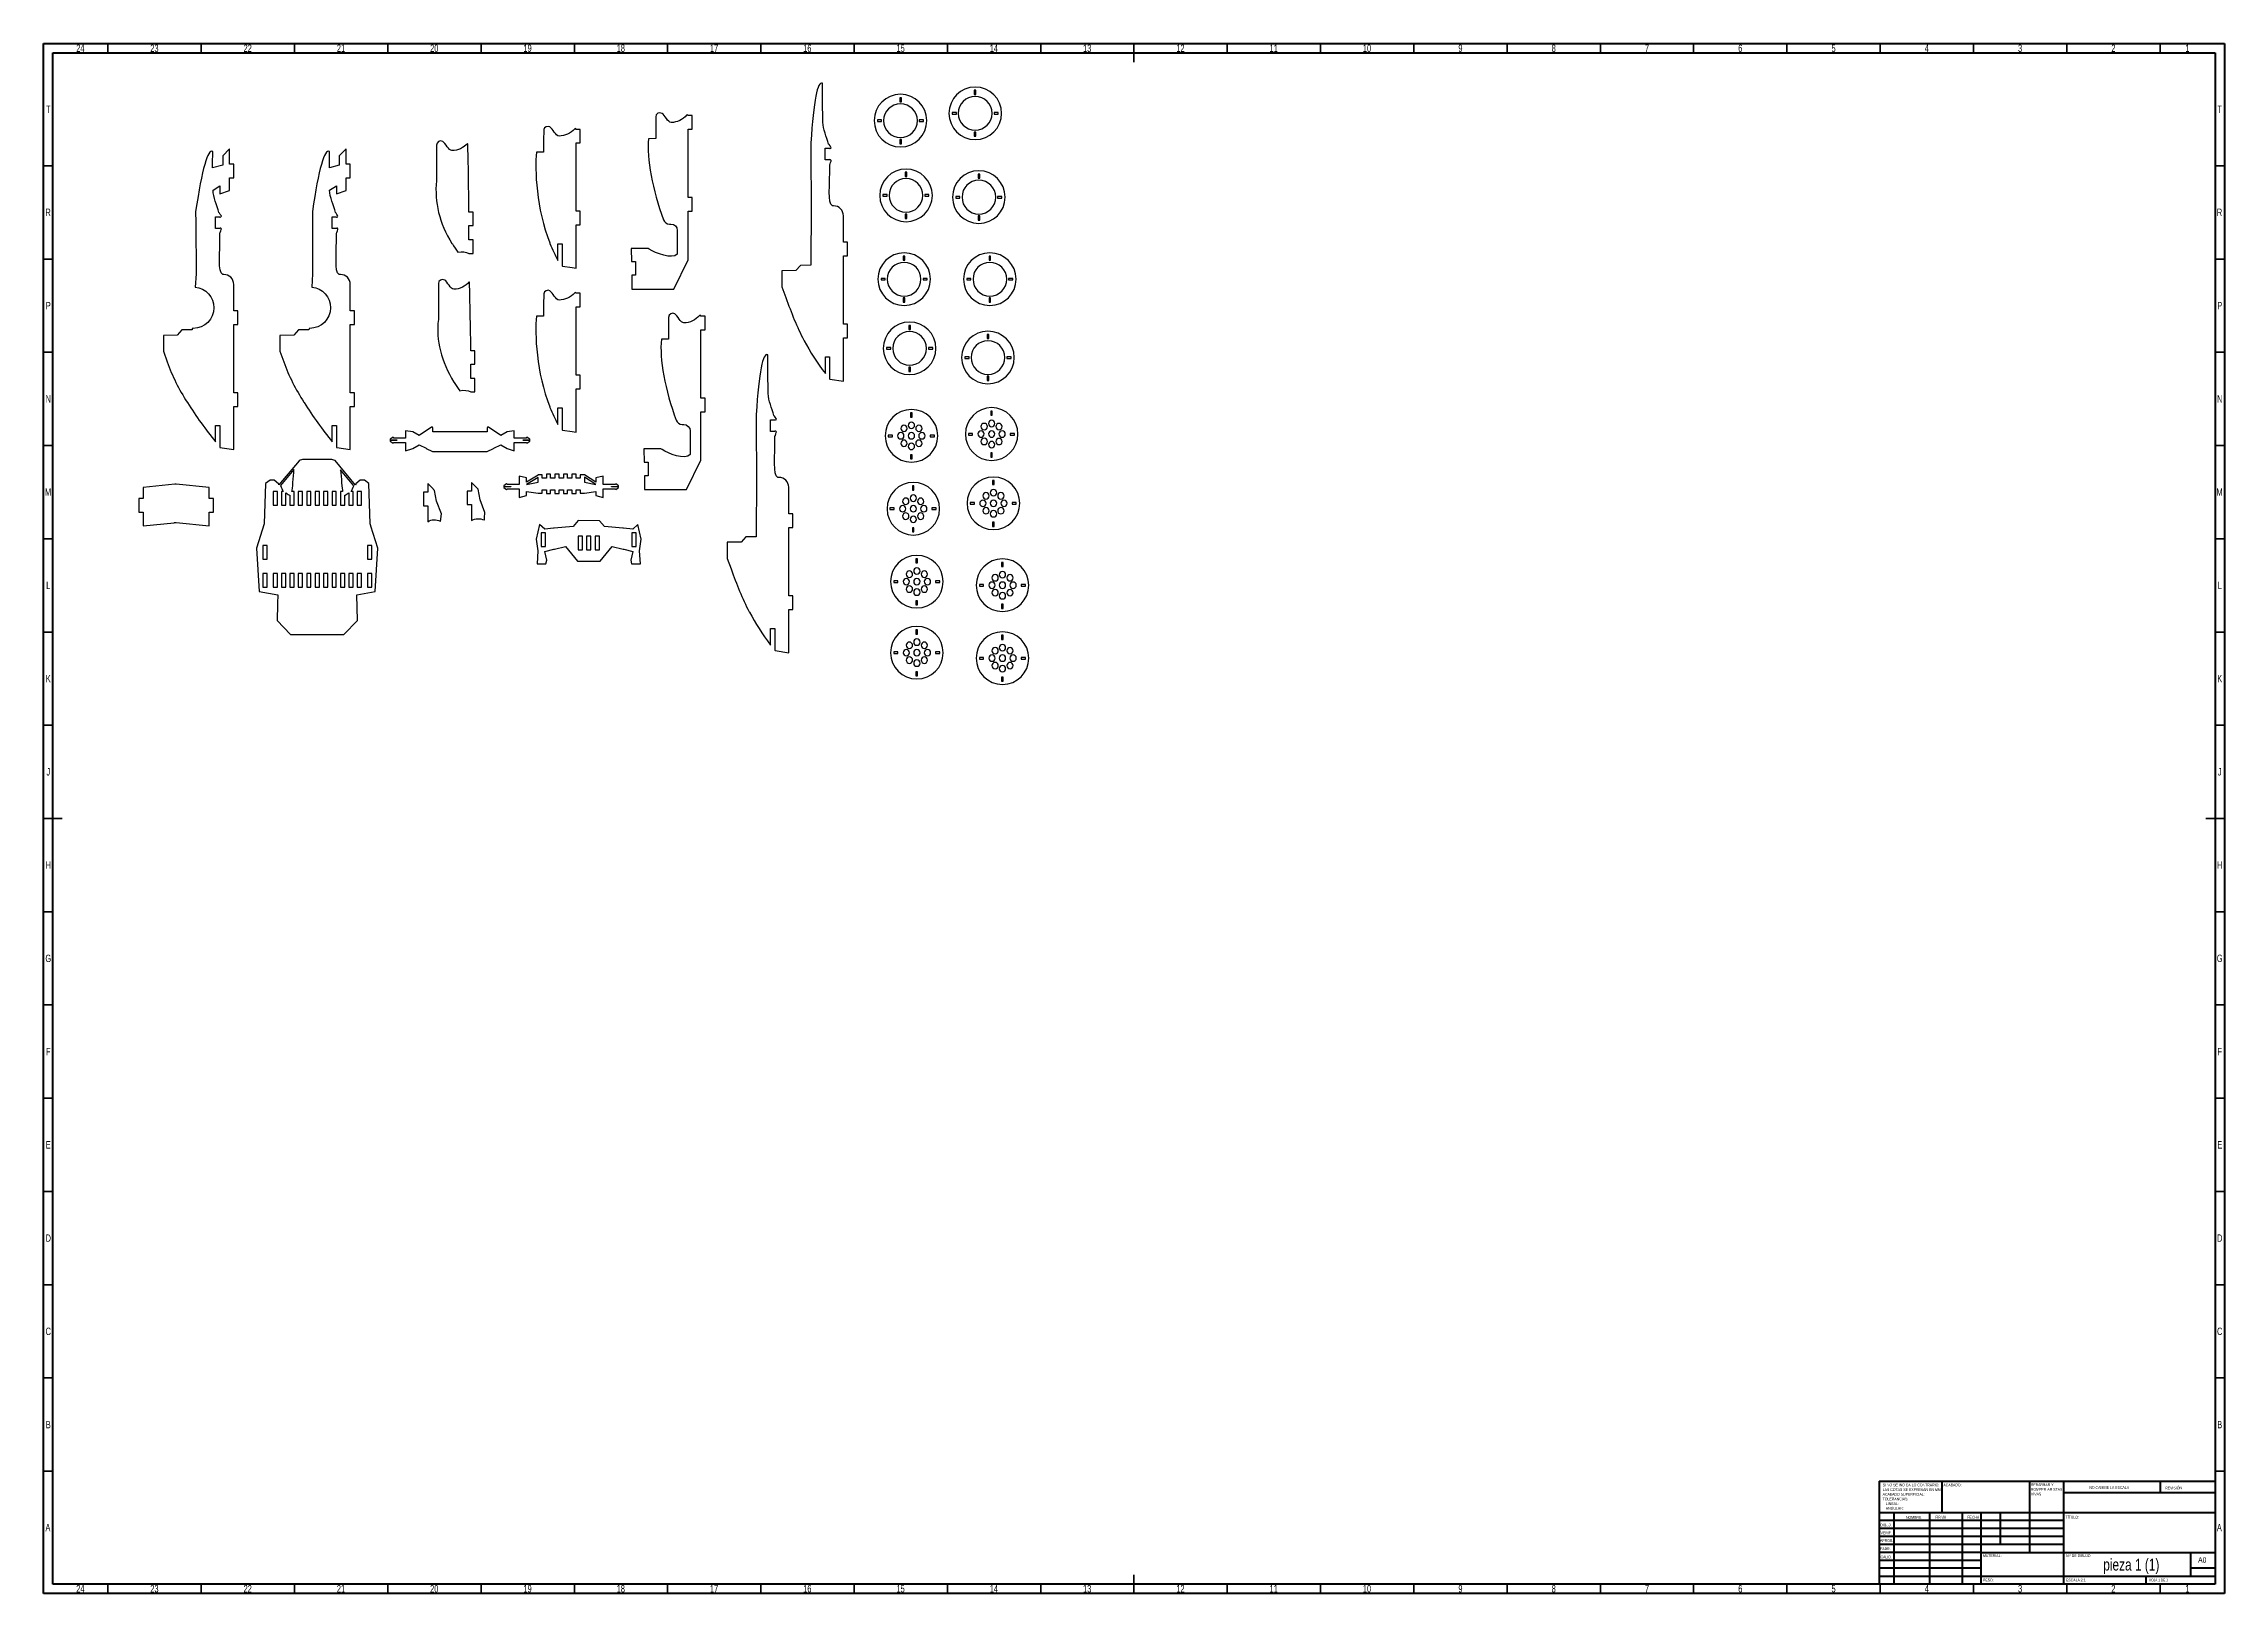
# Model space of a CAD drawing. Header units: millimetres. Extents: x 15 to 1184, y 5 to 836.
import ezdxf

# ---------------------------------------------------------------- set-up
doc = ezdxf.new("R2010")
doc.units = ezdxf.units.MM
doc.styles.add('SLDTEXTSTYLE0', font='TXT', dxfattribs={"width": 0.75})
doc.styles.add('SLDTEXTSTYLE1', font='TXT', dxfattribs={"width": 0.681818})

msp = doc.modelspace()

# ---------------------------------------------------------------- texts
at = {"color": 7, "linetype": 'Continuous', "lineweight": 0}
for s, insert, char_height, attachment_point, style in [('24', (34.7, 835.5), 3.97, 2, 'SLDTEXTSTYLE0'), ('23', (74.4, 835.5), 3.97, 2, 'SLDTEXTSTYLE0'), ('22', (124.4, 835.5), 3.97, 2, 'SLDTEXTSTYLE0'), ('21', (174.4, 835.5), 3.97, 2, 'SLDTEXTSTYLE0'), ('20', (224.4, 835.5), 3.97, 2, 'SLDTEXTSTYLE0'), ('19', (274.4, 835.5), 3.97, 2, 'SLDTEXTSTYLE0'), ('18', (324.4, 835.5), 3.97, 2, 'SLDTEXTSTYLE0'), ('17', (374.4, 835.5), 3.97, 2, 'SLDTEXTSTYLE0'), ('16', (424.4, 835.5), 3.97, 2, 'SLDTEXTSTYLE0'), ('15', (474.4, 835.5), 3.97, 2, 'SLDTEXTSTYLE0'), ('14', (524.4, 835.5), 3.97, 2, 'SLDTEXTSTYLE0'), ('13', (574.4, 835.5), 3.97, 2, 'SLDTEXTSTYLE0'), ('12', (624.4, 835.5), 3.97, 2, 'SLDTEXTSTYLE0'), ('11', (674.4, 835.5), 3.97, 2, 'SLDTEXTSTYLE0'), ('10', (724.4, 835.5), 3.97, 2, 'SLDTEXTSTYLE0'), ('9', (774.5, 835.5), 3.97, 2, 'SLDTEXTSTYLE0'), ('8', (824.5, 835.5), 3.97, 2, 'SLDTEXTSTYLE0'), ('7', (874.5, 835.5), 3.97, 2, 'SLDTEXTSTYLE0'), ('6', (924.5, 835.5), 3.97, 2, 'SLDTEXTSTYLE0'), ('5', (974.5, 835.5), 3.97, 2, 'SLDTEXTSTYLE0'), ('4', (1024.5, 835.5), 3.97, 2, 'SLDTEXTSTYLE0'), ('3', (1074.5, 835.5), 3.97, 2, 'SLDTEXTSTYLE0'), ('2', (1124.5, 835.5), 3.97, 2, 'SLDTEXTSTYLE0'), ('1', (1164.2, 835.5), 3.97, 2, 'SLDTEXTSTYLE0'), ('T', (17.5, 802.8), 3.97, 2, 'SLDTEXTSTYLE0'), ('T', (1181.5, 802.8), 3.97, 2, 'SLDTEXTSTYLE0'), ('R', (17.4, 747.5), 3.97, 2, 'SLDTEXTSTYLE0'), ('R', (1181.4, 747.5), 3.97, 2, 'SLDTEXTSTYLE0'), ('P', (17.5, 697.5), 3.97, 2, 'SLDTEXTSTYLE0'), ('P', (1181.5, 697.5), 3.97, 2, 'SLDTEXTSTYLE0'), ('N', (17.5, 647.5), 3.97, 2, 'SLDTEXTSTYLE0'), ('N', (1181.5, 647.5), 3.97, 2, 'SLDTEXTSTYLE0'), ('M', (17.4, 597.5), 3.97, 2, 'SLDTEXTSTYLE0'), ('M', (1181.4, 597.5), 3.97, 2, 'SLDTEXTSTYLE0'), ('L', (17.5, 547.5), 3.97, 2, 'SLDTEXTSTYLE0'), ('L', (1181.5, 547.5), 3.97, 2, 'SLDTEXTSTYLE0'), ('K', (17.5, 497.5), 3.97, 2, 'SLDTEXTSTYLE0'), ('K', (1181.5, 497.5), 3.97, 2, 'SLDTEXTSTYLE0'), ('J', (17.5, 447.5), 3.97, 2, 'SLDTEXTSTYLE0'), ('J', (1181.5, 447.5), 3.97, 2, 'SLDTEXTSTYLE0'), ('H', (17.5, 397.5), 3.97, 2, 'SLDTEXTSTYLE0'), ('H', (1181.5, 397.5), 3.97, 2, 'SLDTEXTSTYLE0'), ('G', (17.5, 347.5), 3.97, 2, 'SLDTEXTSTYLE0'), ('G', (1181.5, 347.5), 3.97, 2, 'SLDTEXTSTYLE0'), ('F', (17.5, 297.5), 3.97, 2, 'SLDTEXTSTYLE0'), ('F', (1181.5, 297.5), 3.97, 2, 'SLDTEXTSTYLE0'), ('E', (17.5, 247.5), 3.97, 2, 'SLDTEXTSTYLE0'), ('E', (1181.5, 247.5), 3.97, 2, 'SLDTEXTSTYLE0'), ('D', (17.5, 197.5), 3.97, 2, 'SLDTEXTSTYLE0'), ('D', (1181.5, 197.5), 3.97, 2, 'SLDTEXTSTYLE0'), ('C', (17.5, 147.5), 3.97, 2, 'SLDTEXTSTYLE0'), ('C', (1181.5, 147.5), 3.97, 2, 'SLDTEXTSTYLE0'), ('B', (17.5, 97.5), 3.97, 2, 'SLDTEXTSTYLE0'), ('B', (1181.5, 97.5), 3.97, 2, 'SLDTEXTSTYLE0'), ('ACABADO:', (1033.4, 63.9), 1.5, 1, 'SLDTEXTSTYLE0'), ('NO CAMBIE LA ESCALA', (1111.6, 62.5), 1.5, 1, 'SLDTEXTSTYLE0'), ('REVISIÓN', (1152.3, 62.3), 1.5, 1, 'SLDTEXTSTYLE0'), ('TÍTULO:', (1098.9, 46.6), 1.5, 1, 'SLDTEXTSTYLE0'), ('A', (17.3, 42.3), 3.97, 2, 'SLDTEXTSTYLE0'), ('DIBUJ.', (999.6, 42.4), 1.5, 1, 'SLDTEXTSTYLE0'), ('VERIF.', (999.7, 38.2), 1.5, 1, 'SLDTEXTSTYLE0'), ('NOMBRE', (1013.3, 46.5), 1.5, 1, 'SLDTEXTSTYLE0'), ('FIRMA', (1029, 46.6), 1.5, 1, 'SLDTEXTSTYLE0'), ('FECHA', (1046.2, 46.6), 1.5, 1, 'SLDTEXTSTYLE0'), ('A', (1181.3, 42.3), 3.97, 2, 'SLDTEXTSTYLE0'), ('APROB.', (999.4, 34.1), 1.5, 1, 'SLDTEXTSTYLE0'), ('FABR.', (999.5, 29.7), 1.5, 1, 'SLDTEXTSTYLE0'), ('CALID.', (999.7, 25.3), 1.5, 1, 'SLDTEXTSTYLE0'), ('MATERIAL:', (1054.6, 26), 1.5, 1, 'SLDTEXTSTYLE0'), ('N.º DE DIBUJO', (1099.1, 26), 1.5, 1, 'SLDTEXTSTYLE0'), ('pieza 1 (1)', (1134.1, 23.6), 6.35, 2, 'SLDTEXTSTYLE0'), ('A0', (1169.9, 24.4), 2.91, 1, 'SLDTEXTSTYLE0'), ('PESO:', (1054.6, 12.9), 1.5, 1, 'SLDTEXTSTYLE0'), ('ESCALA:2:1', (1099.1, 12.9), 1.5, 1, 'SLDTEXTSTYLE0'), ('HOJA 1 DE 1', (1143.5, 12.9), 1.5, 1, 'SLDTEXTSTYLE1'), ('24', (34.7, 9.5), 3.97, 2, 'SLDTEXTSTYLE0'), ('23', (74.4, 9.5), 3.97, 2, 'SLDTEXTSTYLE0'), ('22', (124.4, 9.5), 3.97, 2, 'SLDTEXTSTYLE0'), ('21', (174.4, 9.5), 3.97, 2, 'SLDTEXTSTYLE0'), ('20', (224.4, 9.5), 3.97, 2, 'SLDTEXTSTYLE0'), ('19', (274.4, 9.5), 3.97, 2, 'SLDTEXTSTYLE0'), ('18', (324.4, 9.5), 3.97, 2, 'SLDTEXTSTYLE0'), ('17', (374.4, 9.5), 3.97, 2, 'SLDTEXTSTYLE0'), ('16', (424.4, 9.5), 3.97, 2, 'SLDTEXTSTYLE0'), ('15', (474.4, 9.5), 3.97, 2, 'SLDTEXTSTYLE0'), ('14', (524.4, 9.5), 3.97, 2, 'SLDTEXTSTYLE0'), ('13', (574.4, 9.5), 3.97, 2, 'SLDTEXTSTYLE0'), ('12', (624.4, 9.5), 3.97, 2, 'SLDTEXTSTYLE0'), ('11', (674.4, 9.5), 3.97, 2, 'SLDTEXTSTYLE0'), ('10', (724.4, 9.5), 3.97, 2, 'SLDTEXTSTYLE0'), ('9', (774.5, 9.5), 3.97, 2, 'SLDTEXTSTYLE0'), ('8', (824.5, 9.5), 3.97, 2, 'SLDTEXTSTYLE0'), ('7', (874.5, 9.5), 3.97, 2, 'SLDTEXTSTYLE0'), ('6', (924.5, 9.5), 3.97, 2, 'SLDTEXTSTYLE0'), ('5', (974.5, 9.5), 3.97, 2, 'SLDTEXTSTYLE0'), ('4', (1024.5, 9.5), 3.97, 2, 'SLDTEXTSTYLE0'), ('3', (1074.5, 9.5), 3.97, 2, 'SLDTEXTSTYLE0'), ('2', (1124.5, 9.5), 3.97, 2, 'SLDTEXTSTYLE0'), ('1', (1164.2, 9.5), 3.97, 2, 'SLDTEXTSTYLE0')]:
    msp.add_mtext(s, dxfattribs=dict(at, insert=insert, char_height=char_height, attachment_point=attachment_point, style=style))

# ---------------------------------------------------------------- blocks, each defined once
blk = doc.blocks.new('SW_NOTE_0')
at = {"color": 0, "linetype": 'Continuous', "lineweight": 0, "char_height": 1.5, "attachment_point": 1, "style": 'SLDTEXTSTYLE0'}
for s, insert in [('SI NO SE INDICA LO CONTRARIO:', (0, 1.9)), ('ACABADO SUPERFICIAL:', (0, -3.1)), ('TOLERANCIAS:', (0, -5.6)), ('LAS COTAS SE EXPRESAN EN MM', (0, -0.6)), ('ANGULAR:', (1.7, -10.6)), ('LINEAL:', (1.7, -8.1))]:
    blk.add_mtext(s, dxfattribs=dict(at, insert=insert))
blk = doc.blocks.new('SW_NOTE_0_1')
at = {"color": 0, "linetype": 'Continuous', "lineweight": 0, "char_height": 1.5, "attachment_point": 1, "style": 'SLDTEXTSTYLE0'}
for s, insert in [('REBARBAR Y', (0, 1.9)), ('VIVAS', (0, -3.1)), ('ROMPER ARISTAS', (0, -0.6))]:
    blk.add_mtext(s, dxfattribs=dict(at, insert=insert))

# ---------------------------------------------------------------- linework, layer by layer
at = {"color": 7, "linetype": 'Continuous', "lineweight": 70}
for p, q in [((15, 5), (15, 836)), ((15, 836), (1184, 836)), ((20, 10), (20, 831)), ((20, 831), (1179, 831)), ((1179, 831), (1179, 10)), ((1184, 836), (1184, 5)), ((1184, 5), (15, 5)), ((1179, 10), (20, 10))]:
    msp.add_line(p, q, dxfattribs=at)
at = {"color": 7, "linetype": 'Continuous', "lineweight": 35}
for p, q in [((49.5, 831), (49.5, 836)), ((99.5, 831), (99.5, 836)), ((149.5, 831), (149.5, 836)), ((199.5, 831), (199.5, 836)), ((249.5, 831), (249.5, 836)), ((299.5, 831), (299.5, 836)), ((349.5, 831), (349.5, 836)), ((399.5, 831), (399.5, 836)), ((449.5, 831), (449.5, 836)), ((499.5, 831), (499.5, 836)), ((549.5, 831), (549.5, 836)), ((599.5, 836), (599.5, 826)), ((599.5, 831), (599.5, 836)), ((649.5, 831), (649.5, 836)), ((699.5, 831), (699.5, 836)), ((749.5, 831), (749.5, 836)), ((799.5, 831), (799.5, 836)), ((849.5, 831), (849.5, 836)), ((899.5, 831), (899.5, 836)), ((949.5, 831), (949.5, 836)), ((999.5, 831), (999.5, 836)), ((1049.5, 831), (1049.5, 836)), ((1099.5, 831), (1099.5, 836)), ((1149.5, 831), (1149.5, 836)), ((20, 770.5), (15, 770.5)), ((1179, 770.5), (1184, 770.5)), ((20, 720.5), (15, 720.5)), ((1179, 720.5), (1184, 720.5)), ((20, 670.5), (15, 670.5)), ((1179, 670.5), (1184, 670.5)), ((20, 620.5), (15, 620.5)), ((1179, 620.5), (1184, 620.5)), ((20, 570.5), (15, 570.5)), ((1179, 570.5), (1184, 570.5)), ((20, 520.5), (15, 520.5)), ((1179, 520.5), (1184, 520.5)), ((20, 470.5), (15, 470.5)), ((1179, 470.5), (1184, 470.5)), ((15, 420.5), (25, 420.5)), ((20, 420.5), (15, 420.5)), ((1184, 420.5), (1174, 420.5)), ((1179, 420.5), (1184, 420.5)), ((20, 370.5), (15, 370.5)), ((1179, 370.5), (1184, 370.5)), ((20, 320.5), (15, 320.5)), ((1179, 320.5), (1184, 320.5)), ((20, 270.5), (15, 270.5)), ((1179, 270.5), (1184, 270.5)), ((20, 220.5), (15, 220.5)), ((1179, 220.5), (1184, 220.5)), ((20, 170.5), (15, 170.5)), ((1179, 170.5), (1184, 170.5)), ((20, 120.5), (15, 120.5)), ((1179, 120.5), (1184, 120.5)), ((20, 70.5), (15, 70.5)), ((1179, 70.5), (1184, 70.5)), ((599.5, 5), (599.5, 15)), ((49.5, 10), (49.5, 5)), ((99.5, 10), (99.5, 5)), ((149.5, 10), (149.5, 5)), ((199.5, 10), (199.5, 5)), ((249.5, 10), (249.5, 5)), ((299.5, 10), (299.5, 5)), ((349.5, 10), (349.5, 5)), ((399.5, 10), (399.5, 5)), ((449.5, 10), (449.5, 5)), ((499.5, 10), (499.5, 5)), ((549.5, 10), (549.5, 5)), ((599.5, 10), (599.5, 5)), ((649.5, 10), (649.5, 5)), ((699.5, 10), (699.5, 5)), ((749.5, 10), (749.5, 5)), ((799.5, 10), (799.5, 5)), ((849.5, 10), (849.5, 5)), ((899.5, 10), (899.5, 5)), ((949.5, 10), (949.5, 5)), ((999.5, 10), (999.5, 5)), ((1049.5, 10), (1049.5, 5)), ((1099.5, 10), (1099.5, 5)), ((1149.5, 10), (1149.5, 5))]:
    msp.add_line(p, q, dxfattribs=at)
at = {"color": 7, "linetype": 'Continuous', "lineweight": 25}
for p, q in [((474.8, 807), (473.9, 807)), ((473.9, 807), (473.9, 804.8)), ((474.8, 804.8), (474.8, 807)), ((514.8, 811), (513.9, 811)), ((513.9, 811), (513.9, 808.7)), ((513.9, 808.7), (514.8, 808.7)), ((514.8, 808.7), (514.8, 811)), ((343.1, 796.7), (343.1, 789.6)), ((362.7, 797.4), (360.5, 797.4)), ((362.7, 790.1), (362.7, 797.4)), ((432.7, 793.9), (432.5, 805.9)), ((464.2, 795.1), (462, 795.1)), ((462, 795.1), (462, 794.3)), ((464.2, 794.3), (464.2, 795.1)), ((473.9, 804.8), (474.8, 804.8)), ((486.7, 795.1), (484.4, 795.1)), ((484.4, 795.1), (484.4, 794.3)), ((486.7, 794.3), (486.7, 795.1)), ((504.3, 799), (502, 799)), ((502, 799), (502, 798.2)), ((502, 798.2), (504.3, 798.2)), ((504.3, 798.2), (504.3, 799)), ((526.7, 799), (524.5, 799)), ((524.5, 799), (524.5, 798.2)), ((524.5, 798.2), (526.7, 798.2)), ((526.7, 798.2), (526.7, 799)), ((283.1, 789.9), (283, 783.8)), ((283, 783.8), (283, 783.5)), ((283, 783.5), (283, 777.8)), ((302.7, 790), (300.4, 790)), ((302.7, 782.8), (302.7, 790)), ((343.1, 785.1), (339.3, 785)), ((343.1, 789.6), (343.1, 789.3)), ((343.1, 789.3), (343.1, 785.1)), ((360.5, 753.4), (360.5, 790.1)), ((360.5, 790.1), (362.7, 790.1)), ((462, 794.3), (464.2, 794.3)), ((474.8, 784.6), (473.9, 784.6)), ((473.9, 784.6), (473.9, 782.3)), ((474.8, 782.3), (474.8, 784.6)), ((484.4, 794.3), (486.7, 794.3)), ((514.8, 788.5), (513.9, 788.5)), ((513.9, 788.5), (513.9, 786.3)), ((513.9, 786.3), (514.8, 786.3)), ((514.8, 786.3), (514.8, 788.5)), ((114.6, 779.6), (111, 775.9)), ((111, 775.9), (111, 770.8)), ((114.6, 771.3), (114.6, 779.6)), ((177.1, 779.6), (173.5, 775.9)), ((173.5, 775.9), (173.5, 770.8)), ((177.1, 771.3), (177.1, 779.6)), ((225.6, 781.5), (225.6, 771)), ((242.6, 772.9), (242.6, 773.1)), ((283, 777.8), (279.2, 777.7)), ((300.4, 782.8), (302.7, 782.8)), ((300.4, 746.1), (300.4, 782.8)), ((426.3, 782.8), (426.3, 776.6)), ((426.3, 776.6), (426.3, 776.4)), ((426.3, 776.4), (426.5, 749.2)), ((434, 779.9), (436.3, 779.9)), ((434, 777.9), (434, 779.9)), ((434, 777.9), (434, 777.9)), ((434, 775.7), (434, 777.9)), ((434, 775.7), (434, 775.7)), ((434, 773.6), (434, 775.7)), ((436.3, 773.6), (434, 773.6)), ((473.9, 782.3), (474.8, 782.3)), ((111, 770.8), (105.6, 769.4)), ((116.9, 771.3), (114.6, 771.3)), ((114.6, 764), (116.9, 764)), ((114.6, 757.2), (114.6, 764)), ((116.9, 764), (116.9, 771.3)), ((173.5, 770.8), (168.2, 769.4)), ((179.4, 771.3), (177.1, 771.3)), ((177.1, 764), (179.4, 764)), ((177.1, 757.2), (177.1, 764)), ((179.4, 764), (179.4, 771.3)), ((225.6, 771), (225.6, 770.7)), ((225.6, 770.7), (225.6, 762.4)), ((477.7, 767), (476.8, 767)), ((476.8, 767), (476.8, 764.7)), ((476.8, 764.7), (477.7, 764.7)), ((477.7, 764.7), (477.7, 767)), ((516.8, 766), (515.9, 766)), ((515.9, 766), (515.9, 763.8)), ((515.9, 763.8), (516.8, 763.8)), ((516.8, 763.8), (516.8, 766)), ((105.8, 757.4), (109.4, 759.8)), ((109.4, 759.8), (109.4, 755.4)), ((109.4, 755.4), (114.6, 757.2)), ((168.3, 757.4), (172, 759.8)), ((172, 759.8), (172, 755.4)), ((172, 755.4), (177.1, 757.2)), ((362.7, 753.4), (360.5, 753.4)), ((362.7, 746.1), (362.7, 753.4)), ((426.5, 749.2), (426.3, 717.2)), ((438.5, 749), (437.9, 749)), ((467.2, 755.1), (464.9, 755.1)), ((464.9, 755.1), (464.9, 754.2)), ((464.9, 754.2), (467.2, 754.2)), ((467.2, 754.2), (467.2, 755.1)), ((489.6, 755.1), (487.4, 755.1)), ((487.4, 755.1), (487.4, 754.2)), ((487.4, 754.2), (489.6, 754.2)), ((489.6, 754.2), (489.6, 755.1)), ((506.2, 754.1), (504, 754.1)), ((504, 754.1), (504, 753.2)), ((504, 753.2), (506.2, 753.2)), ((506.2, 753.2), (506.2, 754.1)), ((528.7, 754.1), (526.4, 754.1)), ((526.4, 754.1), (526.4, 753.2)), ((526.4, 753.2), (528.7, 753.2)), ((528.7, 753.2), (528.7, 754.1)), ((96.5, 746), (96.6, 740.1)), ((96.6, 740.1), (96.6, 739.8)), ((96.6, 739.8), (96.7, 712.5)), ((107.1, 741.2), (107.2, 741.2)), ((107.1, 738.9), (107.1, 741.2)), ((107.2, 738.9), (107.1, 738.9)), ((107.2, 743.1), (109.4, 743.1)), ((107.2, 741.2), (107.2, 743.1)), ((107.2, 736.8), (107.2, 738.9)), ((109.4, 736.8), (107.2, 736.8)), ((159.1, 746), (159.1, 740.1)), ((159.1, 740.1), (159.1, 739.8)), ((159.1, 739.8), (159.2, 712.5)), ((169.7, 743.1), (172, 743.1)), ((169.7, 741.2), (169.7, 743.1)), ((169.7, 741.2), (169.7, 741.2)), ((169.7, 738.9), (169.7, 741.2)), ((169.7, 738.9), (169.7, 738.9)), ((169.7, 736.8), (169.7, 738.9)), ((171.9, 736.8), (169.7, 736.8)), ((245.3, 745.6), (243, 745.6)), ((243, 730.7), (243, 738.4)), ((243, 738.4), (245.3, 738.4)), ((245.3, 738.4), (245.3, 745.6)), ((302.7, 746.1), (300.4, 746.1)), ((300.4, 738.8), (302.7, 738.8)), ((300.4, 715.6), (300.4, 738.8)), ((302.7, 738.8), (302.7, 746.1)), ((350.5, 739.2), (351.3, 739.2)), ((360.5, 746.1), (362.7, 746.1)), ((360.5, 720.8), (360.5, 746.1)), ((443.7, 729.5), (443.7, 743.7)), ((477.7, 744.5), (476.8, 744.5)), ((476.8, 744.5), (476.8, 742.3)), ((476.8, 742.3), (477.7, 742.3)), ((477.7, 742.3), (477.7, 744.5)), ((516.8, 743.6), (515.9, 743.6)), ((515.9, 743.6), (515.9, 741.3)), ((515.9, 741.3), (516.8, 741.3)), ((516.8, 741.3), (516.8, 743.6)), ((233.9, 728.8), (234.1, 728.6)), ((245.3, 730.7), (243, 730.7)), ((245.3, 723.4), (245.3, 730.7)), ((286.3, 729.1), (286.4, 728.8)), ((290.7, 728.6), (293, 728.6)), ((290.7, 719.7), (290.7, 728.6)), ((293, 728.6), (293, 716.9)), ((329.9, 726.2), (330.1, 719.1)), ((339, 726.2), (329.9, 726.2)), ((339.6, 725.8), (339, 726.2)), ((354.7, 735.8), (354.7, 723.1)), ((446, 729.5), (443.7, 729.5)), ((446, 722.2), (446, 729.5)), ((243, 723.4), (245.3, 723.4)), ((293, 716.9), (293.1, 716.7)), ((293.1, 716.7), (298.3, 716)), ((298.3, 715.9), (300.4, 715.6)), ((330.1, 719.1), (332.2, 719.1)), ((332.2, 719.1), (332.2, 711.8)), ((352.8, 704.4), (360.5, 720.1)), ((360.5, 720.8), (360.5, 720.8)), ((360.5, 720.1), (360.5, 720.8)), ((418.3, 714.3), (410.8, 714.2)), ((410.8, 714.2), (410.8, 705.6)), ((420.7, 717.1), (418.3, 714.3)), ((426.3, 717.2), (420.7, 717.1)), ((443.7, 722.2), (446, 722.2)), ((443.7, 685.5), (443.7, 722.2)), ((476.7, 722), (475.8, 722)), ((475.8, 722), (475.8, 719.8)), ((475.8, 719.8), (476.7, 719.8)), ((476.7, 719.8), (476.7, 722)), ((522.6, 722), (521.8, 722)), ((521.8, 722), (521.8, 719.8)), ((521.8, 719.8), (522.6, 719.8)), ((522.6, 719.8), (522.6, 722)), ((96.7, 712.5), (96.2, 705.4)), ((111.6, 712.2), (111, 712.2)), ((116.9, 692.7), (116.9, 706.9)), ((159.2, 712.5), (158.8, 705.4)), ((174.1, 712.2), (173.5, 712.2)), ((179.4, 692.7), (179.4, 706.9)), ((226.6, 707.3), (226.6, 696.7)), ((283.1, 701.9), (283, 695.9)), ((302.7, 702.1), (300.4, 702.1)), ((302.7, 694.8), (302.7, 702.1)), ((330.3, 711.8), (330.3, 704.4)), ((332.2, 711.8), (330.3, 711.8)), ((330.3, 704.4), (352.8, 704.4)), ((410.8, 705.6), (412.9, 699.9)), ((466.2, 710.1), (463.9, 710.1)), ((463.9, 710.1), (463.9, 709.3)), ((463.9, 709.3), (466.2, 709.3)), ((466.2, 709.3), (466.2, 710.1)), ((488.6, 710.1), (486.4, 710.1)), ((486.4, 710.1), (486.4, 709.3)), ((486.4, 709.3), (488.6, 709.3)), ((488.6, 709.3), (488.6, 710.1)), ((512.1, 710.1), (509.9, 710.1)), ((509.9, 710.1), (509.9, 709.3)), ((509.9, 709.3), (512.1, 709.3)), ((512.1, 709.3), (512.1, 710.1)), ((534.6, 710.1), (532.3, 710.1)), ((532.3, 710.1), (532.3, 709.3)), ((532.3, 709.3), (534.6, 709.3)), ((534.6, 709.3), (534.6, 710.1)), ((119.1, 692.7), (116.9, 692.7)), ((119.1, 685.4), (119.1, 692.7)), ((181.6, 692.7), (179.4, 692.7)), ((181.6, 685.4), (181.6, 692.7)), ((226.6, 696.7), (226.6, 696.4)), ((226.6, 696.4), (226.6, 688.1)), ((243.5, 698.6), (243.5, 698.9)), ((283, 689.9), (279.2, 689.8)), ((283, 695.9), (283, 695.6)), ((283, 695.6), (283, 689.9)), ((300.4, 694.8), (302.7, 694.8)), ((300.4, 658.2), (300.4, 694.8)), ((369.6, 689.9), (367.3, 689.9)), ((369.6, 682.6), (369.6, 689.9)), ((476.7, 699.6), (475.8, 699.6)), ((475.8, 699.6), (475.8, 697.3)), ((475.8, 697.3), (476.7, 697.3)), ((476.7, 697.3), (476.7, 699.6)), ((522.6, 699.6), (521.8, 699.6)), ((521.8, 699.6), (521.8, 697.3)), ((521.8, 697.3), (522.6, 697.3)), ((522.6, 697.3), (522.6, 699.6)), ((86.6, 679.7), (79.2, 679.5)), ((79.2, 679.5), (79.2, 671)), ((89.1, 682.5), (86.6, 679.7)), ((94.7, 682.6), (89.1, 682.5)), ((94.7, 683.3), (94.7, 682.6)), ((116.9, 685.4), (119.1, 685.4)), ((116.9, 648.8), (116.9, 685.4)), ((149.2, 679.7), (141.7, 679.5)), ((141.7, 679.5), (141.7, 671)), ((151.6, 682.5), (149.2, 679.7)), ((157.2, 682.6), (151.6, 682.5)), ((157.3, 683.3), (157.2, 682.6)), ((179.4, 685.4), (181.6, 685.4)), ((179.4, 648.8), (179.4, 685.4)), ((350, 689.2), (349.9, 682.1)), ((349.9, 682.1), (349.9, 681.8)), ((349.9, 681.8), (349.9, 677.6)), ((367.3, 645.9), (367.3, 682.6)), ((367.3, 682.6), (369.6, 682.6)), ((446, 685.5), (443.7, 685.5)), ((443.7, 678.2), (446, 678.2)), ((443.7, 655), (443.7, 678.2)), ((446, 678.2), (446, 685.5)), ((479.7, 684.9), (478.8, 684.9)), ((478.8, 684.9), (478.8, 682.7)), ((478.8, 682.7), (479.7, 682.7)), ((479.7, 682.7), (479.7, 684.9)), ((521.7, 680), (520.8, 680)), ((520.8, 680), (520.8, 677.8)), ((521.7, 677.8), (521.7, 680)), ((79.2, 671), (81.2, 665.3)), ((141.7, 671), (143.7, 665.3)), ((246.2, 671.3), (244, 671.3)), ((246.2, 664.1), (246.2, 671.3)), ((349.9, 677.6), (346.2, 677.5)), ((422.5, 677), (422.7, 676.7)), ((434.1, 668), (436.3, 668)), ((434.1, 659.1), (434.1, 668)), ((436.3, 668), (436.3, 656.2)), ((469.1, 673), (466.9, 673)), ((466.9, 673), (466.9, 672.1)), ((466.9, 672.1), (469.1, 672.1)), ((469.1, 672.1), (469.1, 673)), ((491.6, 673), (489.3, 673)), ((489.3, 673), (489.3, 672.1)), ((489.3, 672.1), (491.6, 672.1)), ((491.6, 672.1), (491.6, 673)), ((511.1, 668.1), (508.9, 668.1)), ((508.9, 668.1), (508.9, 667.2)), ((508.9, 667.2), (511.1, 667.2)), ((511.1, 667.2), (511.1, 668.1)), ((520.8, 677.8), (521.7, 677.8)), ((533.6, 668.1), (531.3, 668.1)), ((531.3, 668.1), (531.3, 667.2)), ((531.3, 667.2), (533.6, 667.2)), ((533.6, 667.2), (533.6, 668.1)), ((244, 656.4), (244, 664.1)), ((244, 664.1), (246.2, 664.1)), ((246.2, 656.4), (244, 656.4)), ((246.2, 649.2), (246.2, 656.4)), ((302.7, 658.2), (300.4, 658.2)), ((302.7, 650.9), (302.7, 658.2)), ((403.4, 648.3), (403.2, 660.3)), ((436.3, 656.2), (436.4, 656.1)), ((436.4, 656.1), (443.7, 655)), ((479.7, 662.5), (478.8, 662.5)), ((478.8, 662.5), (478.8, 660.2)), ((478.8, 660.2), (479.7, 660.2)), ((479.7, 660.2), (479.7, 662.5)), ((521.7, 657.6), (520.8, 657.6)), ((520.8, 657.6), (520.8, 655.3)), ((520.8, 655.3), (521.7, 655.3)), ((521.7, 655.3), (521.7, 657.6)), ((91.9, 643.7), (92.1, 643.5)), ((119.1, 648.8), (116.9, 648.8)), ((119.1, 641.5), (119.1, 648.8)), ((154.5, 643.7), (154.6, 643.5)), ((181.6, 648.8), (179.4, 648.8)), ((181.6, 641.5), (181.6, 648.8)), ((234.9, 654.5), (235, 654.3)), ((244, 649.2), (246.2, 649.2)), ((300.4, 650.9), (302.7, 650.9)), ((300.4, 627.7), (300.4, 650.9)), ((369.6, 645.9), (367.3, 645.9)), ((369.6, 638.6), (369.6, 645.9)), ((116.9, 641.5), (119.1, 641.5)), ((116.9, 618.3), (116.9, 641.5)), ((179.4, 641.5), (181.6, 641.5)), ((179.4, 618.3), (179.4, 641.5)), ((286.3, 641.2), (286.4, 640.9)), ((290.7, 640.7), (293, 640.7)), ((290.7, 631.8), (290.7, 640.7)), ((293, 640.7), (293, 628.9)), ((357.3, 631.8), (358.1, 631.8)), ((367.3, 638.6), (369.6, 638.6)), ((367.3, 613.4), (367.3, 638.6)), ((397, 637.2), (397, 631.1)), ((404.7, 634.3), (407, 634.3)), ((404.7, 632.4), (404.7, 634.3)), ((404.7, 632.4), (404.7, 632.4)), ((404.7, 630.1), (404.7, 632.4)), ((480.6, 638), (479.7, 638)), ((479.7, 638), (479.7, 635.7)), ((479.7, 635.7), (480.6, 635.7)), ((480.6, 635.7), (480.6, 638)), ((523.5, 638.9), (522.7, 638.9)), ((522.7, 638.9), (522.7, 636.7)), ((522.7, 636.7), (523.5, 636.7)), ((523.5, 636.7), (523.5, 638.9)), ((107.2, 631.2), (109.4, 631.2)), ((107.2, 622.4), (107.2, 631.2)), ((109.4, 631.2), (109.4, 619.5)), ((169.7, 631.2), (172, 631.2)), ((169.7, 622.4), (169.7, 631.2)), ((172, 631.2), (172, 619.5)), ((202.3, 625), (200.8, 623.9)), ((200.8, 623.9), (200.8, 623.4)), ((200.8, 623.4), (204.5, 623.4)), ((200.8, 623.3), (200.8, 622.9)), ((204.5, 623.3), (200.8, 623.3)), ((200.8, 622.9), (202.3, 621.8)), ((202.7, 624.5), (202.3, 625)), ((202.3, 621.8), (202.7, 622.2)), ((204.6, 624.5), (202.7, 624.5)), ((202.7, 622.2), (209, 622.2)), ((204.5, 623.4), (204.5, 623.3)), ((204.6, 624.5), (204.6, 624.5)), ((209, 624.5), (204.6, 624.5)), ((209, 628.4), (209, 624.5)), ((212.9, 627.9), (209, 628.4)), ((209, 622.2), (209, 617.6)), ((216.3, 625.8), (212.9, 627.9)), ((212.9, 618.9), (216.3, 620.9)), ((223, 630.3), (216.3, 625.8)), ((216.3, 620.9), (220, 619)), ((223.7, 627.9), (223.7, 630)), ((252.7, 627.9), (223.7, 627.9)), ((252.7, 630), (252.7, 627.9)), ((260.1, 625.8), (253.4, 630.3)), ((256.3, 619), (260.1, 620.9)), ((263.5, 627.9), (260.1, 625.8)), ((260.1, 620.9), (263.5, 618.9)), ((267.3, 628.4), (263.5, 627.9)), ((267.3, 624.5), (267.3, 628.4)), ((271.8, 624.5), (267.3, 624.5)), ((267.3, 622.2), (273.6, 622.2)), ((267.3, 617.6), (267.3, 622.2)), ((271.8, 624.5), (271.8, 624.5)), ((273.6, 624.5), (271.8, 624.5)), ((271.8, 623.4), (275.6, 623.4)), ((271.8, 623.3), (271.8, 623.4)), ((275.6, 623.3), (271.8, 623.3)), ((274.1, 625), (273.6, 624.5)), ((273.6, 622.2), (274.1, 621.8)), ((275.6, 623.9), (274.1, 625)), ((274.1, 621.8), (275.6, 622.9)), ((275.6, 623.4), (275.6, 623.9)), ((275.6, 622.9), (275.6, 623.3)), ((293, 628.9), (293.1, 628.8)), ((293.1, 628.8), (298.3, 628)), ((298.3, 628), (300.4, 627.7)), ((361.6, 628.3), (361.6, 615.6)), ((397, 631.1), (397, 630.8)), ((397, 630.8), (397.2, 603.7)), ((404.7, 630.1), (404.7, 630.1)), ((404.7, 628), (404.7, 630.1)), ((406.9, 628), (404.7, 628)), ((470, 626), (467.8, 626)), ((467.8, 626), (467.8, 625.2)), ((467.8, 625.2), (470, 625.2)), ((470, 625.2), (470, 626)), ((492.5, 626), (490.2, 626)), ((490.2, 626), (490.2, 625.2)), ((490.2, 625.2), (492.5, 625.2)), ((492.5, 625.2), (492.5, 626)), ((513, 627), (510.8, 627)), ((510.8, 627), (510.8, 626.1)), ((510.8, 626.1), (513, 626.1)), ((513, 626.1), (513, 627)), ((535.5, 627), (533.2, 627)), ((533.2, 627), (533.2, 626.1)), ((533.2, 626.1), (535.5, 626.1)), ((535.5, 626.1), (535.5, 627)), ((109.4, 619.5), (109.5, 619.4)), ((109.5, 619.4), (116.9, 618.3)), ((152, 612.3), (141.1, 599.4)), ((168.8, 613), (154.5, 613)), ((182.2, 599.2), (171.2, 612.4)), ((172, 619.5), (172.1, 619.4)), ((172.1, 619.4), (179.4, 618.3)), ((209, 617.6), (212.9, 618.9)), ((220, 619), (220.1, 618.9)), ((220.1, 618.9), (223.5, 617.2)), ((223.5, 617.2), (252.7, 617.2)), ((252.7, 617.2), (256.1, 618.9)), ((256.1, 618.9), (256.3, 619)), ((263.5, 618.9), (267.3, 617.6)), ((336.8, 618.7), (337, 611.6)), ((345.8, 618.7), (336.8, 618.7)), ((337, 611.6), (339, 611.6)), ((339, 611.6), (339, 604.3)), ((346.5, 618.3), (345.8, 618.7)), ((359.7, 596.9), (367.3, 612.6)), ((367.3, 613.4), (367.3, 613.4)), ((367.3, 612.6), (367.3, 613.4)), ((480.6, 615.5), (479.7, 615.5)), ((479.7, 615.5), (479.7, 613.3)), ((479.7, 613.3), (480.6, 613.3)), ((480.6, 613.3), (480.6, 615.5)), ((523.5, 616.5), (522.7, 616.5)), ((522.7, 616.5), (522.7, 614.2)), ((522.7, 614.2), (523.5, 614.2)), ((523.5, 614.2), (523.5, 616.5)), ((85.4, 599.7), (68.3, 597.9)), ((68.3, 597.9), (68.3, 592.1)), ((85.7, 599.7), (85.4, 599.7)), ((85.8, 599.7), (85.7, 599.7)), ((86.1, 599.7), (85.8, 599.7)), ((103.7, 597.9), (86.1, 599.7)), ((103.7, 592.1), (103.7, 597.9)), ((133.9, 600.2), (133.3, 578.5)), ((136.4, 602), (133.9, 600.2)), ((138.6, 601.9), (136.4, 602)), ((140.9, 600), (138.6, 601.9)), ((149.2, 607.7), (142, 599.1)), ((181.3, 598.9), (174.2, 607.4)), ((184.7, 601.9), (182.4, 600)), ((187, 602), (184.7, 601.9)), ((189.4, 600.2), (187, 602)), ((190, 578.5), (189.4, 600.2)), ((221, 600.1), (221, 595.4)), ((222.9, 598.1), (221, 600.1)), ((223.1, 597.9), (222.9, 598.1)), ((224.6, 596.4), (223.1, 597.9)), ((225.6, 590.7), (224.6, 596.4)), ((244.4, 600.7), (244.4, 596)), ((246.4, 598.7), (244.4, 600.7)), ((246.6, 598.5), (246.4, 598.7)), ((248, 597), (246.6, 598.5)), ((249, 591.3), (248, 597)), ((263.2, 600), (261.7, 598.9)), ((261.7, 598.9), (261.7, 598.5)), ((261.7, 598.5), (265.5, 598.5)), ((261.7, 598.4), (261.7, 597.9)), ((265.5, 598.4), (261.7, 598.4)), ((261.7, 597.9), (263.2, 596.9)), ((263.6, 599.6), (263.2, 600)), ((263.2, 596.9), (263.6, 597.3)), ((265.5, 599.6), (263.6, 599.6)), ((263.6, 597.3), (265.5, 597.3)), ((265.5, 599.6), (265.5, 599.6)), ((270, 599.6), (265.5, 599.6)), ((265.5, 598.5), (265.5, 598.4)), ((265.5, 597.3), (270, 597.3)), ((265.5, 597.3), (265.5, 597.3)), ((270, 604), (270, 599.6)), ((273.8, 603.2), (270, 604)), ((270, 599.6), (270, 599.6)), ((270, 599.6), (270, 599.6)), ((270, 597.3), (270, 592.7)), ((280.1, 604.6), (273.8, 600.8)), ((280.1, 603.4), (273.8, 599.6)), ((273.8, 600.8), (273.8, 603.2)), ((273.8, 599.6), (280.1, 600.9)), ((273.8, 599.6), (273.8, 599.6)), ((280.1, 604.7), (280.1, 604.6)), ((282.3, 604.7), (280.1, 604.7)), ((280.1, 600.9), (280.1, 603.4)), ((282.3, 603), (282.3, 604.7)), ((284.6, 603), (282.3, 603)), ((282.3, 596.7), (284.6, 596.7)), ((282.3, 594.9), (282.3, 596.7)), ((284.6, 605.2), (284.6, 603)), ((286.8, 605.2), (284.6, 605.2)), ((284.6, 596.7), (284.6, 594.8)), ((286.8, 603), (286.8, 605.2)), ((289.1, 603), (286.8, 603)), ((286.8, 596.7), (289.1, 596.7)), ((286.8, 594.8), (286.8, 596.7)), ((289.1, 605.2), (289.1, 603)), ((291.3, 605.2), (289.1, 605.2)), ((289.1, 596.7), (289.1, 594.8)), ((291.3, 603), (291.3, 605.2)), ((293.6, 603), (291.3, 603)), ((291.3, 596.7), (293.6, 596.7)), ((291.3, 594.8), (291.3, 596.7)), ((293.6, 605.2), (293.6, 603)), ((295.8, 605.2), (293.6, 605.2)), ((293.6, 596.7), (293.6, 594.8)), ((295.8, 603), (295.8, 605.2)), ((298.1, 603), (295.8, 603)), ((295.8, 596.7), (298.1, 596.7)), ((295.8, 594.8), (295.8, 596.7)), ((298.1, 605.2), (298.1, 603)), ((300.4, 605.2), (298.1, 605.2)), ((298.1, 596.7), (298.1, 594.8)), ((300.4, 603), (300.4, 605.2)), ((302.6, 603), (300.4, 603)), ((300.4, 596.7), (302.6, 596.7)), ((300.4, 594.8), (300.4, 596.7)), ((302.6, 604.7), (302.6, 603)), ((304.9, 604.7), (302.6, 604.7)), ((302.6, 596.7), (302.6, 594.9)), ((304.9, 604.7), (304.9, 604.7)), ((311.1, 600.8), (304.9, 604.7)), ((311.1, 599.6), (304.9, 603.5)), ((304.9, 603.5), (304.9, 600.9)), ((304.9, 600.9), (311.1, 599.6)), ((314.9, 604), (311.1, 603.2)), ((311.1, 603.2), (311.1, 600.8)), ((311.1, 599.6), (311.1, 599.6)), ((314.9, 599.6), (314.9, 604)), ((319.4, 599.6), (314.9, 599.6)), ((314.9, 597.3), (319.4, 597.3)), ((314.9, 592.7), (314.9, 597.3)), ((319.4, 599.6), (319.4, 599.6)), ((321.3, 599.6), (319.4, 599.6)), ((319.4, 598.5), (323.2, 598.5)), ((319.4, 598.4), (319.4, 598.5)), ((323.2, 598.4), (319.4, 598.4)), ((319.4, 597.3), (321.3, 597.3)), ((319.4, 597.3), (319.4, 597.3)), ((321.7, 600), (321.3, 599.6)), ((321.3, 597.3), (321.7, 596.9)), ((323.2, 598.9), (321.7, 600)), ((321.7, 596.9), (323.2, 597.9)), ((323.2, 598.5), (323.2, 598.9)), ((323.2, 597.9), (323.2, 598.4)), ((337.1, 604.3), (337.1, 596.9)), ((339, 604.3), (337.1, 604.3)), ((337.1, 596.9), (359.7, 596.9)), ((397.2, 603.7), (397, 571.6)), ((409.2, 603.4), (408.6, 603.4)), ((414.4, 583.9), (414.4, 598.1)), ((481.5, 598.9), (480.7, 598.9)), ((480.7, 598.9), (480.7, 596.6)), ((480.7, 596.6), (481.5, 596.6)), ((481.5, 596.6), (481.5, 598.9)), ((524.5, 601.8), (523.6, 601.8)), ((523.6, 601.8), (523.6, 599.6)), ((523.6, 599.6), (524.5, 599.6)), ((524.5, 599.6), (524.5, 601.8)), ((66, 592.1), (66, 584.8)), ((68.3, 592.1), (66, 592.1)), ((66, 584.8), (68.3, 584.8)), ((68.3, 584.8), (68.3, 577.4)), ((106, 592.1), (103.7, 592.1)), ((103.7, 584.8), (106, 584.8)), ((103.7, 577.4), (103.7, 584.8)), ((105.9, 588.8), (106, 589.1)), ((106, 589.1), (106, 592.1)), ((106, 584.8), (106, 588.8)), ((138, 595.8), (138, 588.5)), ((140.3, 595.8), (138, 595.8)), ((138, 588.5), (140.3, 588.5)), ((140.3, 588.5), (140.3, 595.8)), ((143.5, 595.8), (142.5, 595.8)), ((142.5, 595.8), (142.5, 588.5)), ((142.5, 588.5), (144.8, 588.5)), ((144.8, 588.5), (144.8, 595.1)), ((147, 593.8), (147, 588.5)), ((147, 588.5), (149.3, 588.5)), ((149.3, 595.8), (148.1, 595.8)), ((149.3, 588.5), (149.3, 595.8)), ((151.5, 595.8), (151.5, 588.5)), ((153.8, 595.8), (151.5, 595.8)), ((151.5, 588.5), (153.8, 588.5)), ((153.8, 588.5), (153.8, 595.8)), ((156.1, 595.8), (156.1, 588.5)), ((158.3, 595.8), (156.1, 595.8)), ((156.1, 588.5), (158.3, 588.5)), ((158.3, 588.5), (158.3, 595.8)), ((160.6, 595.8), (160.6, 588.5)), ((162.8, 595.8), (160.6, 595.8)), ((160.6, 588.5), (162.8, 588.5)), ((162.8, 588.5), (162.8, 595.8)), ((167.3, 595.8), (165.1, 595.8)), ((165.1, 595.8), (165.1, 588.5)), ((165.1, 588.5), (167.3, 588.5)), ((167.3, 588.5), (167.3, 595.8)), ((171.9, 595.8), (169.6, 595.8)), ((169.6, 595.8), (169.6, 588.5)), ((169.6, 588.5), (171.9, 588.5)), ((171.9, 588.5), (171.9, 595.8)), ((175.3, 595.8), (174.1, 595.8)), ((174.1, 595.8), (174.1, 588.5)), ((174.1, 588.5), (176.4, 588.5)), ((176.4, 588.5), (176.4, 593.8)), ((178.6, 595.1), (178.6, 588.5)), ((178.6, 588.5), (180.9, 588.5)), ((180.9, 595.8), (179.9, 595.8)), ((180.9, 588.5), (180.9, 595.8)), ((185.4, 595.8), (183.1, 595.8)), ((183.1, 595.8), (183.1, 588.5)), ((183.1, 588.5), (185.4, 588.5)), ((185.4, 588.5), (185.4, 595.8)), ((218.7, 595.4), (218.7, 588.2)), ((221, 595.4), (218.7, 595.4)), ((218.7, 588.2), (221, 588.2)), ((221, 588.2), (221, 579.6)), ((228.2, 583.9), (225.6, 590.7)), ((242.1, 596), (242.1, 588.8)), ((244.4, 596), (242.1, 596)), ((242.1, 588.8), (244.4, 588.8)), ((244.4, 588.8), (244.4, 580.2)), ((251.6, 584.5), (249, 591.3)), ((270, 592.7), (273.8, 593.7)), ((273.8, 595.9), (280.1, 594.9)), ((273.8, 593.7), (273.8, 595.9)), ((280.1, 594.9), (282.3, 594.9)), ((284.6, 594.8), (286.8, 594.8)), ((289.1, 594.8), (291.3, 594.8)), ((293.6, 594.8), (295.8, 594.8)), ((298.1, 594.8), (300.4, 594.8)), ((302.6, 594.9), (304.9, 594.9)), ((304.9, 594.9), (311.1, 595.9)), ((311.1, 595.9), (311.1, 593.7)), ((311.1, 593.7), (314.9, 592.7)), ((471, 587), (468.7, 587)), ((468.7, 587), (468.7, 586.1)), ((468.7, 586.1), (471, 586.1)), ((471, 586.1), (471, 587)), ((493.4, 587), (491.2, 587)), ((491.2, 587), (491.2, 586.1)), ((491.2, 586.1), (493.4, 586.1)), ((493.4, 586.1), (493.4, 587)), ((514, 589.9), (511.7, 589.9)), ((511.7, 589.9), (511.7, 589)), ((511.7, 589), (514, 589)), ((514, 589), (514, 589.9)), ((536.4, 589.9), (534.2, 589.9)), ((534.2, 589.9), (534.2, 589)), ((534.2, 589), (536.4, 589)), ((536.4, 589), (536.4, 589.9)), ((68.3, 577.4), (84.9, 579.1)), ((84.9, 579.1), (85.2, 579.2)), ((85.2, 579.2), (85.6, 579.2)), ((85.6, 579.2), (85.9, 579.2)), ((85.9, 579.2), (86, 579.2)), ((86, 579.2), (103.7, 577.4)), ((133.3, 578.5), (129.2, 565.5)), ((190.4, 577.5), (190, 578.5)), ((190.4, 577.2), (190.4, 577.5)), ((194.2, 565.5), (190.4, 577.2)), ((227.6, 580), (227.8, 579.9)), ((227.8, 579.9), (227.9, 580.9)), ((227.9, 581.1), (228.2, 583.9)), ((227.9, 580.9), (227.9, 581.1)), ((251.1, 580.6), (251.3, 580.5)), ((251.3, 581.5), (251.4, 581.7)), ((251.3, 580.5), (251.3, 581.5)), ((251.4, 581.7), (251.6, 584.5)), ((280.9, 578.1), (279.1, 570.2)), ((283.6, 575.7), (280.9, 578.1)), ((284.1, 573.7), (281.8, 573.7)), ((281.8, 573.7), (281.8, 566.4)), ((288.4, 576.1), (283.6, 575.7)), ((284.1, 566.4), (284.1, 573.7)), ((288.7, 576.1), (288.4, 576.1)), ((298.9, 577), (288.7, 576.1)), ((301.5, 580.2), (298.9, 577)), ((312.9, 580.1), (301.5, 580.2)), ((315.6, 577), (312.9, 580.1)), ((325.5, 576.1), (315.6, 577)), ((325.8, 576.1), (325.5, 576.1)), ((330.9, 575.7), (325.8, 576.1)), ((330.4, 573.7), (330.4, 566.4)), ((332.7, 573.7), (330.4, 573.7)), ((333.6, 578.1), (330.9, 575.7)), ((332.7, 566.4), (332.7, 573.7)), ((335.4, 570.2), (333.6, 578.1)), ((416.7, 583.9), (414.4, 583.9)), ((414.4, 576.6), (416.7, 576.6)), ((414.4, 539.9), (414.4, 576.6)), ((416.7, 576.6), (416.7, 583.9)), ((481.5, 576.4), (480.7, 576.4)), ((480.7, 576.4), (480.7, 574.2)), ((480.7, 574.2), (481.5, 574.2)), ((481.5, 574.2), (481.5, 576.4)), ((524.5, 579.4), (523.6, 579.4)), ((523.6, 579.4), (523.6, 577.1)), ((523.6, 577.1), (524.5, 577.1)), ((524.5, 577.1), (524.5, 579.4)), ((129.2, 565.5), (130.6, 542.2)), ((132.5, 566.8), (132.5, 559.5)), ((134.8, 566.8), (132.5, 566.8)), ((134.8, 559.5), (134.8, 566.8)), ((188.6, 566.8), (188.6, 559.5)), ((190.9, 566.8), (188.6, 566.8)), ((190.9, 559.5), (190.9, 566.8)), ((192.7, 542.2), (194.2, 565.5)), ((279.1, 570.2), (280, 564.1)), ((280, 564.1), (279.5, 557)), ((281.8, 566.4), (284.1, 566.4)), ((283.6, 563.7), (288.5, 564.9)), ((284.8, 559), (283.6, 563.7)), ((288.5, 564.9), (288.8, 564.9)), ((288.8, 564.9), (294.8, 566.4)), ((294.8, 566.4), (301.1, 558.4)), ((301.6, 571.8), (301.6, 564.6)), ((303.9, 571.8), (301.6, 571.8)), ((301.6, 564.6), (303.9, 564.6)), ((303.9, 564.6), (303.9, 571.8)), ((306.1, 571.8), (306.1, 564.6)), ((308.4, 571.8), (306.1, 571.8)), ((306.1, 564.6), (308.4, 564.6)), ((308.4, 564.6), (308.4, 571.8)), ((310.6, 571.8), (310.6, 564.6)), ((312.9, 571.8), (310.6, 571.8)), ((310.6, 564.6), (312.9, 564.6)), ((312.9, 564.6), (312.9, 571.8)), ((313.4, 558.4), (319.7, 566.4)), ((319.7, 566.4), (325.7, 564.9)), ((325.7, 564.9), (326, 564.9)), ((326, 564.9), (330.9, 563.7)), ((330.9, 563.7), (329.7, 559)), ((330.4, 566.4), (332.7, 566.4)), ((334.5, 564.1), (335.4, 570.2)), ((335, 557), (334.5, 564.1)), ((389, 568.7), (381.5, 568.6)), ((381.5, 568.6), (381.5, 560)), ((391.4, 571.5), (389, 568.7)), ((397, 571.6), (391.4, 571.5)), ((132.5, 559.5), (134.8, 559.5)), ((132.5, 551.9), (132.5, 544.6)), ((134.8, 551.9), (132.5, 551.9)), ((134.8, 544.6), (134.8, 551.9)), ((138, 551.9), (138, 544.6)), ((140.3, 551.9), (138, 551.9)), ((140.3, 544.6), (140.3, 551.9)), ((142.5, 551.9), (142.5, 544.6)), ((144.8, 551.9), (142.5, 551.9)), ((144.8, 544.6), (144.8, 551.9)), ((147, 551.9), (147, 544.6)), ((149.3, 551.9), (147, 551.9)), ((149.3, 544.6), (149.3, 551.9)), ((151.5, 551.9), (151.5, 544.6)), ((153.8, 551.9), (151.5, 551.9)), ((153.8, 544.6), (153.8, 551.9)), ((156.1, 551.9), (156.1, 544.6)), ((158.3, 551.9), (156.1, 551.9)), ((158.3, 544.6), (158.3, 551.9)), ((160.6, 551.9), (160.6, 544.6)), ((162.8, 551.9), (160.6, 551.9)), ((162.8, 544.6), (162.8, 551.9)), ((165.1, 551.9), (165.1, 544.6)), ((167.3, 551.9), (165.1, 551.9)), ((167.3, 544.6), (167.3, 551.9)), ((169.6, 551.9), (169.6, 544.6)), ((171.9, 551.9), (169.6, 551.9)), ((171.9, 544.6), (171.9, 551.9)), ((174.1, 551.9), (174.1, 544.6)), ((176.4, 551.9), (174.1, 551.9)), ((176.4, 544.6), (176.4, 551.9)), ((178.6, 551.9), (178.6, 544.6)), ((180.9, 551.9), (178.6, 551.9)), ((180.9, 544.6), (180.9, 551.9)), ((183.1, 551.9), (183.1, 544.6)), ((185.4, 551.9), (183.1, 551.9)), ((185.4, 544.6), (185.4, 551.9)), ((188.6, 559.5), (190.9, 559.5)), ((188.6, 551.9), (188.6, 544.6)), ((190.9, 551.9), (188.6, 551.9)), ((190.9, 544.6), (190.9, 551.9)), ((279.5, 557), (284.3, 557)), ((284.3, 557), (284.8, 559)), ((301.1, 558.4), (313.4, 558.4)), ((329.7, 559), (330.2, 557)), ((330.2, 557), (335, 557)), ((381.5, 560), (383.5, 554.3)), ((483.5, 559.8), (482.6, 559.8)), ((482.6, 559.8), (482.6, 557.5)), ((482.6, 557.5), (483.5, 557.5)), ((483.5, 557.5), (483.5, 559.8)), ((529.4, 557.8), (528.5, 557.8)), ((528.5, 557.8), (528.5, 555.6)), ((528.5, 555.6), (529.4, 555.6)), ((529.4, 555.6), (529.4, 557.8)), ((130.6, 542.2), (140.5, 540.4)), ((132.5, 544.6), (134.8, 544.6)), ((138, 544.6), (140.3, 544.6)), ((140.5, 540.4), (140.4, 535.7)), ((142.5, 544.6), (144.8, 544.6)), ((147, 544.6), (149.3, 544.6)), ((151.5, 544.6), (153.8, 544.6)), ((156.1, 544.6), (158.3, 544.6)), ((160.6, 544.6), (162.8, 544.6)), ((165.1, 544.6), (167.3, 544.6)), ((169.6, 544.6), (171.9, 544.6)), ((174.1, 544.6), (176.4, 544.6)), ((178.6, 544.6), (180.9, 544.6)), ((182.9, 540.4), (192.7, 542.2)), ((183.2, 526.6), (182.9, 540.4)), ((183.1, 544.6), (185.4, 544.6)), ((188.6, 544.6), (190.9, 544.6)), ((416.7, 539.9), (414.4, 539.9)), ((416.7, 532.6), (416.7, 539.9)), ((472.9, 547.9), (470.7, 547.9)), ((470.7, 547.9), (470.7, 547)), ((470.7, 547), (472.9, 547)), ((472.9, 547), (472.9, 547.9)), ((495.4, 547.9), (493.1, 547.9)), ((493.1, 547.9), (493.1, 547)), ((493.1, 547), (495.4, 547)), ((495.4, 547), (495.4, 547.9)), ((518.9, 545.9), (516.6, 545.9)), ((516.6, 545.9), (516.6, 545.1)), ((516.6, 545.1), (518.9, 545.1)), ((518.9, 545.1), (518.9, 545.9)), ((541.3, 545.9), (539.1, 545.9)), ((539.1, 545.9), (539.1, 545.1)), ((539.1, 545.1), (541.3, 545.1)), ((541.3, 545.1), (541.3, 545.9)), ((140.4, 535.4), (140.2, 526.6)), ((140.2, 526.6), (147.4, 519.2)), ((140.4, 535.7), (140.4, 535.4)), ((175.9, 519.2), (183.2, 526.6)), ((393.2, 531.4), (393.4, 531.2)), ((414.4, 532.6), (416.7, 532.6)), ((414.4, 509.4), (414.4, 532.6)), ((483.5, 537.3), (482.6, 537.3)), ((482.6, 537.3), (482.6, 535.1)), ((482.6, 535.1), (483.5, 535.1)), ((483.5, 535.1), (483.5, 537.3)), ((529.4, 535.4), (528.5, 535.4)), ((528.5, 535.4), (528.5, 533.1)), ((528.5, 533.1), (529.4, 533.1)), ((529.4, 533.1), (529.4, 535.4)), ((147.4, 519.2), (175.9, 519.2)), ((404.7, 522.4), (407, 522.4)), ((404.7, 513.5), (404.7, 522.4)), ((407, 522.4), (407, 510.7)), ((483.5, 521.7), (482.6, 521.7)), ((482.6, 521.7), (482.6, 519.4)), ((482.6, 519.4), (483.5, 519.4)), ((483.5, 519.4), (483.5, 521.7)), ((529.4, 518.8), (528.5, 518.8)), ((528.5, 518.8), (528.5, 516.5)), ((528.5, 516.5), (529.4, 516.5)), ((529.4, 516.5), (529.4, 518.8)), ((407, 510.7), (407.1, 510.5)), ((407.1, 510.5), (414.4, 509.4)), ((472.9, 509.8), (470.7, 509.8)), ((470.7, 509.8), (470.7, 508.9)), ((470.7, 508.9), (472.9, 508.9)), ((472.9, 508.9), (472.9, 509.8)), ((495.4, 509.8), (493.1, 509.8)), ((493.1, 509.8), (493.1, 508.9)), ((493.1, 508.9), (495.4, 508.9)), ((495.4, 508.9), (495.4, 509.8)), ((518.9, 506.9), (516.6, 506.9)), ((516.6, 506.9), (516.6, 506)), ((516.6, 506), (518.9, 506)), ((518.9, 506), (518.9, 506.9)), ((541.3, 506.9), (539.1, 506.9)), ((539.1, 506.9), (539.1, 506)), ((539.1, 506), (541.3, 506)), ((541.3, 506), (541.3, 506.9)), ((483.5, 499.2), (482.6, 499.2)), ((482.6, 499.2), (482.6, 497)), ((482.6, 497), (483.5, 497)), ((483.5, 497), (483.5, 499.2)), ((529.4, 496.3), (528.5, 496.3)), ((528.5, 496.3), (528.5, 494.1)), ((528.5, 494.1), (529.4, 494.1)), ((529.4, 494.1), (529.4, 496.3))]:
    msp.add_line(p, q, dxfattribs=at)
at = {"color": 7, "linetype": 'Continuous', "lineweight": 50}
for p, q in [((999, 65.2), (1179, 65.2)), ((999, 65.2), (999, 10)), ((1032.8, 48.2), (1032.8, 65.2)), ((1079.6, 65.2), (1079.6, 27)), ((1097.8, 65.2), (1097.8, 10)), ((1179, 58.9), (1097.8, 58.9)), ((1149.8, 58.9), (1149.8, 65.2)), ((1179, 48.2), (999, 48.2)), ((1006.8, 48.2), (1006.8, 10)), ((1026, 48.2), (1026, 10)), ((1043.4, 48.2), (1043.4, 10)), ((1053.6, 10), (1053.6, 48.2)), ((1064, 31.2), (1064, 48.2)), ((1097.8, 44), (999, 44)), ((1097.8, 39.8), (999, 39.8)), ((1097.8, 35.5), (999, 35.5)), ((1097.8, 31.2), (999, 31.2)), ((1053.6, 27), (999, 27)), ((1053.6, 27), (1179, 27)), ((1166, 14.2), (1166, 27)), ((1053.6, 22.7), (999, 22.7)), ((1053.6, 18.5), (999, 18.5)), ((999, 14.2), (1179, 14.2)), ((1142, 10), (1142, 14.2)), ((1179, 18.5), (1166, 18.5))]:
    msp.add_line(p, q, dxfattribs=at)
at = {"color": 7, "linetype": 'Continuous', "lineweight": 25}
for points in [[(432.5, 814.7), (429.8, 816.1), (427.7, 805.4), (426.3, 782.8)], [(432.5, 805.9), (432.5, 809.4), (432.5, 812.3), (432.5, 814.7)], [(346.5, 798.6), (345, 799.5), (343.1, 798.4), (343.1, 796.7)], [(351.4, 793.7), (349.6, 793.7), (348, 797.7), (346.5, 798.6)], [(359.7, 797.6), (357.6, 795.2), (354.6, 793.7), (351.4, 793.7)], [(360.5, 797.4), (360.5, 797.8), (360, 797.9), (359.7, 797.6)], [(229, 783.5), (227.5, 784.4), (225.6, 783.3), (225.6, 781.5)], [(233.9, 778.6), (232.1, 778.6), (230.5, 782.6), (229, 783.5)], [(286.4, 791.3), (285.1, 792.1), (283.4, 791.3), (283.1, 789.9)], [(291.3, 786.4), (289.5, 786.4), (287.9, 790.4), (286.4, 791.3)], [(299.7, 790.3), (297.5, 787.9), (294.5, 786.4), (291.3, 786.4)], [(300.4, 790), (300.4, 790.4), (299.9, 790.6), (299.7, 790.3)], [(339.3, 785), (338.1, 774.5), (341.4, 757.5), (347.3, 741.5)], [(435.8, 782.1), (434.7, 786.1), (432.8, 790), (432.7, 793.9)], [(105.7, 778.2), (103, 779.6), (99.9, 768.9), (96.5, 746)], [(105.6, 769.4), (105.6, 772.9), (105.6, 775.9), (105.7, 778.2)], [(168.2, 778.2), (165.5, 779.6), (162.4, 768.9), (159.1, 746)], [(168.2, 769.4), (168.2, 772.9), (168.2, 775.9), (168.2, 778.2)], [(242.3, 782.5), (240.1, 780.1), (237.1, 778.6), (233.9, 778.6)], [(242.6, 773.1), (242.5, 778.6), (242.3, 782.6), (242.3, 782.5)], [(243, 745.6), (243, 745.8), (242.8, 762), (242.6, 772.9)], [(279.2, 777.7), (278.2, 768.4), (279.1, 747.5), (286.3, 729.1)], [(435.8, 782.2), (435.8, 782.2), (435.8, 782.1), (435.8, 782.1)], [(437.2, 780.1), (437.2, 780.3), (436, 782.2), (435.8, 782.2)], [(436.3, 779.9), (436.3, 779.8), (436.4, 779.7), (436.6, 779.7)], [(436.4, 773.8), (436.3, 773.8), (436.3, 773.7), (436.3, 773.6)], [(437.2, 773.4), (437.1, 773.6), (436.6, 773.8), (436.4, 773.8)], [(436.4, 771.2), (436.5, 771.2), (437.2, 773.3), (437.2, 773.4)], [(436.6, 779.7), (436.7, 779.7), (437.2, 780), (437.2, 780.1)], [(225.6, 762.4), (224.4, 751), (227.1, 739.8), (233.9, 728.8)], [(437.9, 749), (435, 750.3), (436.6, 760), (436.4, 771.2)], [(436.4, 771.2), (436.4, 771.2), (436.4, 771.2), (436.4, 771.2)], [(109, 745.4), (107.9, 749.5), (105.9, 753.6), (105.8, 757.4)], [(171.5, 745.4), (170.4, 749.5), (168.4, 753.6), (168.3, 757.4)], [(443.7, 743.7), (443.7, 746.6), (441.4, 749), (438.5, 749)], [(109, 745.4), (109, 745.4), (109, 745.4), (109, 745.4)], [(110.3, 743.4), (110.3, 743.5), (109.1, 745.4), (109, 745.4)], [(109.4, 743.1), (109.5, 743.1), (109.6, 742.9), (109.7, 742.9)], [(109.6, 737), (109.5, 737), (109.4, 736.9), (109.4, 736.8)], [(109.5, 734.4), (109.7, 734.5), (110.3, 736.6), (110.3, 736.7)], [(110.3, 736.7), (110.3, 736.9), (109.7, 737.1), (109.6, 737)], [(109.7, 742.9), (109.9, 742.9), (110.3, 743.2), (110.3, 743.4)], [(171.5, 745.4), (171.5, 745.4), (171.5, 745.4), (171.5, 745.4)], [(172.8, 743.4), (172.8, 743.5), (171.7, 745.4), (171.5, 745.4)], [(172.1, 737), (172, 737), (171.9, 736.9), (171.9, 736.8)], [(172, 743.1), (172, 743.1), (172.1, 742.9), (172.3, 742.9)], [(172, 734.4), (172.2, 734.5), (172.9, 736.6), (172.8, 736.7)], [(172.8, 736.7), (172.8, 736.9), (172.3, 737.1), (172.1, 737)], [(172.3, 742.9), (172.4, 742.9), (172.8, 743.2), (172.8, 743.4)], [(347.3, 741.5), (347.8, 740.2), (349, 739.3), (350.5, 739.2)], [(351.3, 739.2), (353.2, 739.2), (354.7, 737.7), (354.7, 735.8)], [(111, 712.2), (108.1, 713.6), (109.7, 723.2), (109.5, 734.4)], [(109.5, 734.4), (109.5, 734.4), (109.5, 734.4), (109.5, 734.4)], [(173.5, 712.2), (170.6, 713.6), (172.2, 723.2), (172, 734.4)], [(172, 734.4), (172, 734.4), (172, 734.4), (172, 734.4)], [(234.1, 728.6), (235, 727.1), (236, 725.6), (237.1, 724.2)], [(286.3, 729.1), (286.3, 729.1), (286.3, 729.1), (286.3, 729.1)], [(286.4, 728.8), (287.7, 725.7), (289.1, 722.6), (290.7, 719.7)], [(354.7, 723.1), (351.9, 720.1), (343.1, 723.6), (339.6, 725.8)], [(237.1, 724.2), (239.4, 724.6), (241.4, 724.4), (243, 723.4)], [(298.3, 716), (298.3, 715.9), (298.3, 715.9), (298.3, 715.9)], [(96.2, 705.4), (101.9, 704.9), (106.3, 700.1), (106.3, 694.4)], [(116.9, 706.9), (116.9, 709.9), (114.5, 712.2), (111.6, 712.2)], [(158.8, 705.4), (164.4, 704.9), (168.8, 700.1), (168.8, 694.4)], [(179.4, 706.9), (179.4, 709.9), (177, 712.2), (174.1, 712.2)], [(230, 709.2), (228.5, 710.1), (226.6, 709), (226.6, 707.3)], [(234.9, 704.3), (233.1, 704.3), (231.5, 708.3), (230, 709.2)], [(243.2, 708.3), (241.1, 705.8), (238.1, 704.3), (234.9, 704.3)], [(243.5, 698.9), (243.4, 704.3), (243.3, 708.4), (243.2, 708.3)], [(286.4, 703.4), (285.1, 704.2), (283.4, 703.4), (283.1, 701.9)], [(291.3, 698.5), (289.5, 698.5), (287.9, 702.5), (286.4, 703.4)], [(299.7, 702.4), (297.5, 700), (294.5, 698.5), (291.3, 698.5)], [(300.4, 702.1), (300.4, 702.5), (299.9, 702.7), (299.7, 702.4)], [(106.3, 694.4), (106.3, 688.2), (101.3, 683.3), (95.2, 683.3)], [(168.8, 694.4), (168.8, 688.2), (163.8, 683.3), (157.7, 683.3)], [(244, 671.3), (244, 671.6), (243.8, 687.8), (243.5, 698.6)], [(279.2, 689.8), (278.2, 680.5), (279.1, 659.6), (286.3, 641.2)], [(353.4, 691.1), (351.9, 692), (350, 690.9), (350, 689.2)], [(358.2, 686.2), (356.5, 686.2), (354.8, 690.2), (353.4, 691.1)], [(366.6, 690.2), (364.4, 687.7), (361.5, 686.2), (358.2, 686.2)], [(367.3, 689.9), (367.3, 690.3), (366.8, 690.5), (366.6, 690.2)], [(412.9, 699.9), (415.8, 691.5), (418.8, 684.1), (422.5, 677)], [(95.2, 683.3), (95, 683.3), (94.9, 683.3), (94.7, 683.3)], [(157.7, 683.3), (157.6, 683.3), (157.4, 683.3), (157.3, 683.3)], [(226.6, 688.1), (225.3, 676.8), (228.1, 665.6), (234.9, 654.5)], [(346.2, 677.5), (344.9, 667), (348.3, 650.1), (354.1, 634)], [(403.2, 669.1), (400.5, 670.5), (398.4, 659.9), (397, 637.2)], [(403.2, 660.3), (403.2, 663.8), (403.2, 666.8), (403.2, 669.1)], [(422.7, 676.7), (425.8, 670.7), (429.5, 665), (434.1, 659.1)], [(81.2, 665.3), (83.9, 657.8), (87.6, 650.6), (91.9, 643.7)], [(143.7, 665.3), (146.4, 657.8), (150.2, 650.6), (154.5, 643.7)], [(92.1, 643.5), (96.7, 636.1), (102, 629), (107.2, 622.4)], [(154.6, 643.5), (159.3, 636.1), (164.5, 629), (169.7, 622.4)], [(235, 654.3), (236, 652.8), (237, 651.4), (238.1, 649.9)], [(238.1, 649.9), (240.4, 650.4), (242.3, 650.1), (244, 649.2)], [(406.5, 636.6), (405.4, 640.6), (403.5, 644.5), (403.4, 648.3)], [(286.3, 641.2), (286.3, 641.2), (286.3, 641.2), (286.3, 641.2)], [(286.4, 640.9), (287.7, 637.8), (289.1, 634.7), (290.7, 631.8)], [(354.1, 634), (354.6, 632.7), (355.9, 631.8), (357.3, 631.8)], [(358.1, 631.8), (360, 631.8), (361.6, 630.2), (361.6, 628.3)], [(406.5, 636.6), (406.5, 636.6), (406.5, 636.6), (406.5, 636.6)], [(407.8, 634.5), (407.8, 634.7), (406.7, 636.6), (406.5, 636.6)], [(407, 634.3), (407, 634.3), (407.1, 634.1), (407.3, 634.1)], [(407.3, 634.1), (407.4, 634.1), (407.8, 634.4), (407.8, 634.5)], [(477.4, 630.9), (476.7, 631.5), (475.7, 631.5), (475, 630.9)], [(518, 631.9), (517.3, 631.2), (517.3, 630.1), (518, 629.4)], [(520.4, 631.9), (519.7, 632.5), (518.6, 632.5), (518, 631.9)], [(520.4, 629.4), (521.1, 630.1), (521.1, 631.2), (520.4, 631.9)], [(526, 631.9), (525.3, 631.2), (525.3, 630.1), (526, 629.4)], [(223.7, 630), (223.7, 630.4), (223.3, 630.6), (223, 630.3)], [(253.4, 630.3), (253.1, 630.6), (252.7, 630.4), (252.7, 630)], [(298.3, 628), (298.3, 628), (298.3, 628), (298.3, 628)], [(408.6, 603.4), (405.7, 604.7), (407.3, 614.4), (407, 625.6)], [(407.1, 628.2), (407, 628.2), (407, 628.1), (406.9, 628)], [(407, 625.6), (407.1, 625.6), (407.1, 625.6), (407.1, 625.6)], [(407.8, 627.9), (407.8, 628), (407.3, 628.3), (407.1, 628.2)], [(407.1, 625.6), (407.2, 625.6), (407.9, 627.7), (407.8, 627.9)], [(475, 630.9), (474.3, 630.2), (474.3, 629.1), (475, 628.5)], [(475, 622.9), (474.3, 622.2), (474.3, 621.1), (475, 620.5)], [(475, 628.5), (475.7, 627.8), (476.7, 627.8), (477.4, 628.5)], [(477.4, 622.9), (476.7, 623.6), (475.7, 623.6), (475, 622.9)], [(475, 620.5), (475.7, 619.8), (476.7, 619.8), (477.4, 620.5)], [(477.4, 628.5), (478.1, 629.1), (478.1, 630.2), (477.4, 630.9)], [(477.4, 620.5), (478.1, 621.1), (478.1, 622.2), (477.4, 622.9)], [(483, 630.9), (482.3, 630.2), (482.3, 629.1), (483, 628.5)], [(483, 628.5), (483.6, 627.8), (484.7, 627.8), (485.4, 628.5)], [(483, 620.5), (483.6, 619.8), (484.7, 619.8), (485.4, 620.5)], [(518, 623.9), (517.3, 623.2), (517.3, 622.1), (518, 621.4)], [(518, 629.4), (518.6, 628.8), (519.7, 628.8), (520.4, 629.4)], [(520.4, 623.9), (519.7, 624.5), (518.6, 624.5), (518, 623.9)], [(518, 621.4), (518.6, 620.8), (519.7, 620.8), (520.4, 621.4)], [(520.4, 621.4), (521.1, 622.1), (521.1, 623.2), (520.4, 623.9)], [(526, 629.4), (526.6, 628.8), (527.7, 628.8), (528.4, 629.4)], [(526, 621.4), (526.6, 620.8), (527.7, 620.8), (528.4, 621.4)], [(154.5, 613), (153.6, 613), (152.7, 612.7), (152, 612.3)], [(171.2, 612.4), (170.5, 612.8), (169.7, 613), (168.8, 613)], [(361.6, 615.6), (358.7, 612.6), (349.9, 616.1), (346.5, 618.3)], [(141.1, 599.4), (141, 599.5), (141, 599.7), (140.9, 600)], [(142, 599.1), (142.5, 597.9), (143, 596.8), (143.5, 595.8)], [(148.1, 595.8), (148.5, 597), (148.8, 603.5), (149.2, 607.7)], [(174.2, 607.4), (174.6, 603.3), (174.9, 597), (175.3, 595.8)], [(179.9, 595.8), (180.4, 596.7), (180.9, 597.8), (181.3, 598.9)], [(182.4, 600), (182.3, 599.7), (182.3, 599.4), (182.2, 599.2)], [(414.4, 598.1), (414.4, 601), (412.1, 603.4), (409.2, 603.4)], [(106, 588.8), (106, 588.8), (105.9, 588.8), (105.9, 588.8)], [(144.8, 595.1), (145.2, 594.8), (145.9, 594.4), (146.8, 593.8)], [(146.8, 593.8), (146.9, 593.8), (146.9, 593.8), (147, 593.8)], [(176.4, 593.8), (176.5, 593.8), (176.5, 593.8), (176.6, 593.8)], [(176.6, 593.8), (177.5, 594.4), (178.2, 594.8), (178.6, 595.1)], [(476, 591.8), (475.3, 591.1), (475.3, 590), (476, 589.4)], [(478.4, 591.8), (477.7, 592.5), (476.6, 592.5), (476, 591.8)], [(476, 589.4), (476.6, 588.7), (477.7, 588.7), (478.4, 589.4)], [(478.4, 589.4), (479, 590), (479, 591.1), (478.4, 591.8)], [(484, 591.8), (483.3, 591.1), (483.3, 590), (484, 589.4)], [(484, 589.4), (484.6, 588.7), (485.7, 588.7), (486.4, 589.4)], [(519, 594.7), (518.3, 594.1), (518.3, 593), (519, 592.3)], [(519, 586.7), (518.3, 586.1), (518.3, 585), (519, 584.3)], [(521.4, 594.7), (520.7, 595.4), (519.6, 595.4), (519, 594.7)], [(519, 592.3), (519.6, 591.6), (520.7, 591.6), (521.4, 592.3)], [(521.4, 586.7), (520.7, 587.4), (519.6, 587.4), (519, 586.7)], [(521.4, 592.3), (522, 593), (522, 594.1), (521.4, 594.7)], [(521.4, 584.3), (522, 585), (522, 586.1), (521.4, 586.7)], [(526.9, 594.7), (526.3, 594.1), (526.3, 593), (526.9, 592.3)], [(526.9, 592.3), (527.6, 591.6), (528.7, 591.6), (529.4, 592.3)], [(221, 579.6), (222.8, 581), (225.6, 580.9), (227.6, 580)], [(244.4, 580.2), (246.3, 581.6), (249, 581.5), (251.1, 580.6)], [(476, 583.8), (475.3, 583.1), (475.3, 582.1), (476, 581.4)], [(478.4, 583.8), (477.7, 584.5), (476.6, 584.5), (476, 583.8)], [(476, 581.4), (476.6, 580.7), (477.7, 580.7), (478.4, 581.4)], [(478.4, 581.4), (479, 582.1), (479, 583.1), (478.4, 583.8)], [(484, 581.4), (484.6, 580.7), (485.7, 580.7), (486.4, 581.4)], [(519, 584.3), (519.6, 583.7), (520.7, 583.7), (521.4, 584.3)], [(526.9, 584.3), (527.6, 583.7), (528.7, 583.7), (529.4, 584.3)], [(383.5, 554.3), (386.5, 546), (389.5, 538.5), (393.2, 531.4)], [(477.9, 552.7), (477.3, 552), (477.3, 551), (477.9, 550.3)], [(480.3, 552.7), (479.7, 553.4), (478.6, 553.4), (477.9, 552.7)], [(477.9, 550.3), (478.6, 549.6), (479.7, 549.6), (480.3, 550.3)], [(480.3, 550.3), (481, 551), (481, 552), (480.3, 552.7)], [(485.9, 552.7), (485.2, 552), (485.2, 551), (485.9, 550.3)], [(485.9, 550.3), (486.6, 549.6), (487.7, 549.6), (488.3, 550.3)], [(523.8, 550.8), (523.2, 550.1), (523.2, 549), (523.8, 548.3)], [(526.3, 550.8), (525.6, 551.4), (524.5, 551.4), (523.8, 550.8)], [(526.3, 548.3), (526.9, 549), (526.9, 550.1), (526.3, 550.8)], [(531.8, 550.8), (531.2, 550.1), (531.2, 549), (531.8, 548.3)], [(477.9, 544.7), (477.3, 544.1), (477.3, 543), (477.9, 542.3)], [(480.3, 544.7), (479.7, 545.4), (478.6, 545.4), (477.9, 544.7)], [(477.9, 542.3), (478.6, 541.6), (479.7, 541.6), (480.3, 542.3)], [(480.3, 542.3), (481, 543), (481, 544.1), (480.3, 544.7)], [(485.9, 542.3), (486.6, 541.6), (487.7, 541.6), (488.3, 542.3)], [(523.8, 542.8), (523.2, 542.1), (523.2, 541), (523.8, 540.4)], [(523.8, 548.3), (524.5, 547.7), (525.6, 547.7), (526.3, 548.3)], [(526.3, 542.8), (525.6, 543.4), (524.5, 543.4), (523.8, 542.8)], [(523.8, 540.4), (524.5, 539.7), (525.6, 539.7), (526.3, 540.4)], [(526.3, 540.4), (526.9, 541), (526.9, 542.1), (526.3, 542.8)], [(531.8, 548.3), (532.5, 547.7), (533.6, 547.7), (534.2, 548.3)], [(531.8, 540.4), (532.5, 539.7), (533.6, 539.7), (534.2, 540.4)], [(393.4, 531.2), (396.5, 525.2), (400.2, 519.4), (404.7, 513.5)], [(477.9, 514.6), (477.3, 513.9), (477.3, 512.9), (477.9, 512.2)], [(480.3, 514.6), (479.7, 515.3), (478.6, 515.3), (477.9, 514.6)], [(480.3, 512.2), (481, 512.9), (481, 513.9), (480.3, 514.6)], [(485.9, 514.6), (485.2, 513.9), (485.2, 512.9), (485.9, 512.2)], [(477.9, 506.6), (477.3, 506), (477.3, 504.9), (477.9, 504.2)], [(477.9, 512.2), (478.6, 511.5), (479.7, 511.5), (480.3, 512.2)], [(480.3, 506.6), (479.7, 507.3), (478.6, 507.3), (477.9, 506.6)], [(477.9, 504.2), (478.6, 503.5), (479.7, 503.5), (480.3, 504.2)], [(480.3, 504.2), (481, 504.9), (481, 506), (480.3, 506.6)], [(485.9, 512.2), (486.6, 511.5), (487.7, 511.5), (488.3, 512.2)], [(485.9, 504.2), (486.6, 503.5), (487.7, 503.5), (488.3, 504.2)], [(523.8, 511.7), (523.2, 511), (523.2, 509.9), (523.8, 509.3)], [(523.8, 503.7), (523.2, 503), (523.2, 501.9), (523.8, 501.3)], [(526.3, 511.7), (525.6, 512.3), (524.5, 512.3), (523.8, 511.7)], [(523.8, 509.3), (524.5, 508.6), (525.6, 508.6), (526.3, 509.3)], [(526.3, 503.7), (525.6, 504.4), (524.5, 504.4), (523.8, 503.7)], [(526.3, 509.3), (526.9, 509.9), (526.9, 511), (526.3, 511.7)], [(526.3, 501.3), (526.9, 501.9), (526.9, 503), (526.3, 503.7)], [(531.8, 511.7), (531.2, 511), (531.2, 509.9), (531.8, 509.3)], [(531.8, 509.3), (532.5, 508.6), (533.6, 508.6), (534.2, 509.3)], [(523.8, 501.3), (524.5, 500.6), (525.6, 500.6), (526.3, 501.3)], [(531.8, 501.3), (532.5, 500.6), (533.6, 500.6), (534.2, 501.3)]]:
    msp.add_open_spline(points, degree=3, dxfattribs=at)
for points, knots in [([(474.3, 808.8), (466.5, 808.8), (460.2, 802.5), (460.2, 794.7), (460.2, 786.9), (466.5, 780.6), (474.3, 780.6)], [0, 0, 0, 0, 1, 1, 1, 2, 2, 2, 2]), ([(474.3, 780.6), (482.1, 780.6), (488.4, 786.9), (488.4, 794.7), (488.4, 802.5), (482.1, 808.8), (474.3, 808.8)], [2, 2, 2, 2, 3, 3, 3, 4, 4, 4, 4]), ([(514.4, 812.7), (506.6, 812.7), (500.3, 806.4), (500.3, 798.6), (500.3, 790.8), (506.6, 784.5), (514.4, 784.5)], [0, 0, 0, 0, 1, 1, 1, 2, 2, 2, 2]), ([(514.4, 807.7), (509.4, 807.7), (505.3, 803.6), (505.3, 798.6), (505.3, 793.6), (509.4, 789.6), (514.4, 789.6)], [0, 0, 0, 0, 1, 1, 1, 2, 2, 2, 2]), ([(514.4, 784.5), (522.2, 784.5), (528.5, 790.8), (528.5, 798.6), (528.5, 806.4), (522.2, 812.7), (514.4, 812.7)], [2, 2, 2, 2, 3, 3, 3, 4, 4, 4, 4]), ([(514.4, 789.6), (519.4, 789.6), (523.4, 793.6), (523.4, 798.6), (523.4, 803.6), (519.4, 807.7), (514.4, 807.7)], [2, 2, 2, 2, 3, 3, 3, 4, 4, 4, 4]), ([(474.3, 803.7), (469.3, 803.7), (465.3, 799.7), (465.3, 794.7), (465.3, 789.7), (469.3, 785.6), (474.3, 785.6)], [0, 0, 0, 0, 1, 1, 1, 2, 2, 2, 2]), ([(474.3, 785.6), (479.3, 785.6), (483.4, 789.7), (483.4, 794.7), (483.4, 799.7), (479.3, 803.7), (474.3, 803.7)], [2, 2, 2, 2, 3, 3, 3, 4, 4, 4, 4]), ([(477.3, 768.7), (469.5, 768.7), (463.2, 762.4), (463.2, 754.6), (463.2, 746.8), (469.5, 740.5), (477.3, 740.5)], [0, 0, 0, 0, 1, 1, 1, 2, 2, 2, 2]), ([(477.3, 763.7), (472.3, 763.7), (468.2, 759.6), (468.2, 754.6), (468.2, 749.6), (472.3, 745.6), (477.3, 745.6)], [0, 0, 0, 0, 1, 1, 1, 2, 2, 2, 2]), ([(477.3, 740.5), (485, 740.5), (491.4, 746.8), (491.4, 754.6), (491.4, 762.4), (485, 768.7), (477.3, 768.7)], [2, 2, 2, 2, 3, 3, 3, 4, 4, 4, 4]), ([(477.3, 745.6), (482.3, 745.6), (486.3, 749.6), (486.3, 754.6), (486.3, 759.6), (482.3, 763.7), (477.3, 763.7)], [2, 2, 2, 2, 3, 3, 3, 4, 4, 4, 4]), ([(516.3, 767.8), (508.5, 767.8), (502.2, 761.5), (502.2, 753.7), (502.2, 745.9), (508.5, 739.6), (516.3, 739.6)], [0, 0, 0, 0, 1, 1, 1, 2, 2, 2, 2]), ([(516.3, 762.7), (511.3, 762.7), (507.3, 758.7), (507.3, 753.7), (507.3, 748.7), (511.3, 744.6), (516.3, 744.6)], [0, 0, 0, 0, 1, 1, 1, 2, 2, 2, 2]), ([(516.3, 739.6), (524.1, 739.6), (530.4, 745.9), (530.4, 753.7), (530.4, 761.5), (524.1, 767.8), (516.3, 767.8)], [2, 2, 2, 2, 3, 3, 3, 4, 4, 4, 4]), ([(516.3, 744.6), (521.3, 744.6), (525.4, 748.7), (525.4, 753.7), (525.4, 758.7), (521.3, 762.7), (516.3, 762.7)], [2, 2, 2, 2, 3, 3, 3, 4, 4, 4, 4]), ([(476.3, 723.8), (468.5, 723.8), (462.2, 717.5), (462.2, 709.7), (462.2, 701.9), (468.5, 695.6), (476.3, 695.6)], [0, 0, 0, 0, 1, 1, 1, 2, 2, 2, 2]), ([(476.3, 718.7), (471.3, 718.7), (467.2, 714.7), (467.2, 709.7), (467.2, 704.7), (471.3, 700.6), (476.3, 700.6)], [0, 0, 0, 0, 1, 1, 1, 2, 2, 2, 2]), ([(476.3, 695.6), (484.1, 695.6), (490.4, 701.9), (490.4, 709.7), (490.4, 717.5), (484.1, 723.8), (476.3, 723.8)], [2, 2, 2, 2, 3, 3, 3, 4, 4, 4, 4]), ([(476.3, 700.6), (481.3, 700.6), (485.3, 704.7), (485.3, 709.7), (485.3, 714.7), (481.3, 718.7), (476.3, 718.7)], [2, 2, 2, 2, 3, 3, 3, 4, 4, 4, 4]), ([(522.2, 723.8), (514.4, 723.8), (508.1, 717.5), (508.1, 709.7), (508.1, 701.9), (514.4, 695.6), (522.2, 695.6)], [0, 0, 0, 0, 1, 1, 1, 2, 2, 2, 2]), ([(522.2, 718.7), (517.2, 718.7), (513.2, 714.7), (513.2, 709.7), (513.2, 704.7), (517.2, 700.6), (522.2, 700.6)], [0, 0, 0, 0, 1, 1, 1, 2, 2, 2, 2]), ([(522.2, 695.6), (530, 695.6), (536.3, 701.9), (536.3, 709.7), (536.3, 717.5), (530, 723.8), (522.2, 723.8)], [2, 2, 2, 2, 3, 3, 3, 4, 4, 4, 4]), ([(522.2, 700.6), (527.2, 700.6), (531.3, 704.7), (531.3, 709.7), (531.3, 714.7), (527.2, 718.7), (522.2, 718.7)], [2, 2, 2, 2, 3, 3, 3, 4, 4, 4, 4]), ([(479.2, 686.7), (471.4, 686.7), (465.1, 680.4), (465.1, 672.6), (465.1, 664.8), (471.4, 658.5), (479.2, 658.5)], [0, 0, 0, 0, 1, 1, 1, 2, 2, 2, 2]), ([(479.2, 681.6), (474.2, 681.6), (470.2, 677.6), (470.2, 672.6), (470.2, 667.6), (474.2, 663.5), (479.2, 663.5)], [0, 0, 0, 0, 1, 1, 1, 2, 2, 2, 2]), ([(479.2, 658.5), (487, 658.5), (493.3, 664.8), (493.3, 672.6), (493.3, 680.4), (487, 686.7), (479.2, 686.7)], [2, 2, 2, 2, 3, 3, 3, 4, 4, 4, 4]), ([(479.2, 663.5), (484.2, 663.5), (488.3, 667.6), (488.3, 672.6), (488.3, 677.6), (484.2, 681.6), (479.2, 681.6)], [2, 2, 2, 2, 3, 3, 3, 4, 4, 4, 4]), ([(521.2, 681.8), (513.4, 681.8), (507.1, 675.5), (507.1, 667.7), (507.1, 659.9), (513.4, 653.6), (521.2, 653.6)], [0, 0, 0, 0, 1, 1, 1, 2, 2, 2, 2]), ([(521.2, 653.6), (529, 653.6), (535.3, 659.9), (535.3, 667.7), (535.3, 675.5), (529, 681.8), (521.2, 681.8)], [2, 2, 2, 2, 3, 3, 3, 4, 4, 4, 4]), ([(521.2, 676.7), (516.2, 676.7), (512.2, 672.7), (512.2, 667.7), (512.2, 662.7), (516.2, 658.6), (521.2, 658.6)], [0, 0, 0, 0, 1, 1, 1, 2, 2, 2, 2]), ([(521.2, 658.6), (526.2, 658.6), (530.3, 662.7), (530.3, 667.7), (530.3, 672.7), (526.2, 676.7), (521.2, 676.7)], [2, 2, 2, 2, 3, 3, 3, 4, 4, 4, 4]), ([(480.2, 639.8), (472.4, 639.8), (466.1, 633.5), (466.1, 617.9), (472.4, 611.6), (480.2, 611.6)], [0, 0, 0, 0, 1, 1, 2, 2, 2, 2]), ([(480.2, 633), (479.2, 633), (478.5, 632.3), (478.5, 631.3), (478.5, 630.4), (479.2, 629.6), (480.2, 629.6)], [0, 0, 0, 0, 1, 1, 1, 2, 2, 2, 2]), ([(480.2, 611.6), (488, 611.6), (494.3, 617.9), (494.3, 633.5), (488, 639.8), (480.2, 639.8)], [2, 2, 2, 2, 3, 3, 4, 4, 4, 4]), ([(480.2, 629.6), (481.1, 629.6), (481.9, 630.4), (481.9, 631.3), (481.9, 632.3), (481.1, 633), (480.2, 633)], [2, 2, 2, 2, 3, 3, 3, 4, 4, 4, 4]), ([(485.4, 628.5), (486.1, 629.1), (486.1, 630.2), (484.7, 631.5), (483.6, 631.5), (483, 630.9)], [0, 0, 0, 0, 1, 1, 2, 2, 2, 2]), ([(523.2, 640.8), (515.4, 640.8), (509.1, 634.4), (509.1, 618.9), (515.4, 612.5), (523.2, 612.5)], [0, 0, 0, 0, 1, 1, 2, 2, 2, 2]), ([(523.2, 634), (522.2, 634), (521.5, 633.2), (521.5, 632.3), (521.5, 631.4), (522.2, 630.6), (523.2, 630.6)], [0, 0, 0, 0, 1, 1, 1, 2, 2, 2, 2]), ([(523.2, 612.5), (531, 612.5), (537.3, 618.9), (537.3, 634.4), (531, 640.8), (523.2, 640.8)], [2, 2, 2, 2, 3, 3, 4, 4, 4, 4]), ([(523.2, 630.6), (524.1, 630.6), (524.9, 631.4), (524.9, 632.3), (524.9, 633.2), (524.1, 634), (523.2, 634)], [2, 2, 2, 2, 3, 3, 3, 4, 4, 4, 4]), ([(528.4, 629.4), (529, 630.1), (529, 631.2), (527.7, 632.5), (526.6, 632.5), (526, 631.9)], [0, 0, 0, 0, 1, 1, 2, 2, 2, 2]), ([(476.2, 625.7), (476.2, 626.6), (475.5, 627.4), (474.5, 627.4), (473.6, 627.4), (472.8, 626.6), (472.8, 625.7)], [0, 0, 0, 0, 1, 1, 1, 2, 2, 2, 2]), ([(472.8, 625.7), (472.8, 624.7), (473.6, 624), (474.5, 624), (475.5, 624), (476.2, 624.7), (476.2, 625.7)], [2, 2, 2, 2, 3, 3, 3, 4, 4, 4, 4]), ([(480.2, 627.4), (479.2, 627.4), (478.5, 626.6), (478.5, 625.7), (478.5, 624.7), (479.2, 624), (480.2, 624)], [0, 0, 0, 0, 1, 1, 1, 2, 2, 2, 2]), ([(480.2, 621.7), (479.2, 621.7), (478.5, 621), (478.5, 620), (478.5, 619.1), (479.2, 618.3), (480.2, 618.3)], [0, 0, 0, 0, 1, 1, 1, 2, 2, 2, 2]), ([(480.2, 624), (481.1, 624), (481.9, 624.7), (481.9, 625.7), (481.9, 626.6), (481.1, 627.4), (480.2, 627.4)], [2, 2, 2, 2, 3, 3, 3, 4, 4, 4, 4]), ([(480.2, 618.3), (481.1, 618.3), (481.9, 619.1), (481.9, 620), (481.9, 621), (481.1, 621.7), (480.2, 621.7)], [2, 2, 2, 2, 3, 3, 3, 4, 4, 4, 4]), ([(485.4, 620.5), (486.1, 621.1), (486.1, 622.2), (484.7, 623.6), (483.6, 623.6), (482.3, 622.2), (482.3, 621.1), (483, 620.5)], [1, 1, 1, 1, 2, 2, 3, 3, 4, 4, 4, 4]), ([(485.8, 627.4), (484.9, 627.4), (484.1, 626.6), (484.1, 625.7), (484.1, 624.7), (484.9, 624), (485.8, 624)], [0, 0, 0, 0, 1, 1, 1, 2, 2, 2, 2]), ([(485.8, 624), (486.8, 624), (487.5, 624.7), (487.5, 625.7), (487.5, 626.6), (486.8, 627.4), (485.8, 627.4)], [2, 2, 2, 2, 3, 3, 3, 4, 4, 4, 4]), ([(519.2, 626.7), (519.2, 627.6), (518.5, 628.4), (517.5, 628.4), (516.6, 628.4), (515.8, 627.6), (515.8, 626.7)], [0, 0, 0, 0, 1, 1, 1, 2, 2, 2, 2]), ([(515.8, 626.7), (515.8, 625.7), (516.6, 624.9), (517.5, 624.9), (518.5, 624.9), (519.2, 625.7), (519.2, 626.7)], [2, 2, 2, 2, 3, 3, 3, 4, 4, 4, 4]), ([(523.2, 628.4), (522.2, 628.4), (521.5, 627.6), (521.5, 626.7), (521.5, 625.7), (522.2, 624.9), (523.2, 624.9)], [0, 0, 0, 0, 1, 1, 1, 2, 2, 2, 2]), ([(523.2, 622.7), (522.2, 622.7), (521.5, 621.9), (521.5, 621), (521.5, 620.1), (522.2, 619.3), (523.2, 619.3)], [0, 0, 0, 0, 1, 1, 1, 2, 2, 2, 2]), ([(523.2, 624.9), (524.1, 624.9), (524.9, 625.7), (524.9, 626.7), (524.9, 627.6), (524.1, 628.4), (523.2, 628.4)], [2, 2, 2, 2, 3, 3, 3, 4, 4, 4, 4]), ([(523.2, 619.3), (524.1, 619.3), (524.9, 620.1), (524.9, 621), (524.9, 621.9), (524.1, 622.7), (523.2, 622.7)], [2, 2, 2, 2, 3, 3, 3, 4, 4, 4, 4]), ([(528.4, 621.4), (529, 622.1), (529, 623.2), (527.7, 624.5), (526.6, 624.5), (525.3, 623.2), (525.3, 622.1), (526, 621.4)], [1, 1, 1, 1, 2, 2, 3, 3, 4, 4, 4, 4]), ([(528.8, 628.4), (527.9, 628.4), (527.1, 627.6), (527.1, 626.7), (527.1, 625.7), (527.9, 624.9), (528.8, 624.9)], [0, 0, 0, 0, 1, 1, 1, 2, 2, 2, 2]), ([(528.8, 624.9), (529.8, 624.9), (530.5, 625.7), (530.5, 626.7), (530.5, 627.6), (529.8, 628.4), (528.8, 628.4)], [2, 2, 2, 2, 3, 3, 3, 4, 4, 4, 4]), ([(481.2, 600.7), (473.4, 600.7), (467.1, 594.4), (467.1, 578.8), (473.4, 572.5), (481.2, 572.5)], [0, 0, 0, 0, 1, 1, 2, 2, 2, 2]), ([(481.2, 572.5), (489, 572.5), (495.3, 578.8), (495.3, 594.4), (489, 600.7), (481.2, 600.7)], [2, 2, 2, 2, 3, 3, 4, 4, 4, 4]), ([(524.2, 603.6), (516.4, 603.6), (510, 597.3), (510, 581.7), (516.4, 575.4), (524.2, 575.4)], [0, 0, 0, 0, 1, 1, 2, 2, 2, 2]), ([(524.2, 596.9), (523.2, 596.9), (522.4, 596.1), (522.4, 595.2), (522.4, 594.2), (523.2, 593.5), (524.2, 593.5)], [0, 0, 0, 0, 1, 1, 1, 2, 2, 2, 2]), ([(524.2, 575.4), (531.9, 575.4), (538.3, 581.7), (538.3, 597.3), (531.9, 603.6), (524.2, 603.6)], [2, 2, 2, 2, 3, 3, 4, 4, 4, 4]), ([(524.2, 593.5), (525.1, 593.5), (525.9, 594.2), (525.9, 595.2), (525.9, 596.1), (525.1, 596.9), (524.2, 596.9)], [2, 2, 2, 2, 3, 3, 3, 4, 4, 4, 4]), ([(477.2, 586.6), (477.2, 587.5), (476.5, 588.3), (475.5, 588.3), (474.6, 588.3), (473.8, 587.5), (473.8, 586.6)], [0, 0, 0, 0, 1, 1, 1, 2, 2, 2, 2]), ([(473.8, 586.6), (473.8, 585.6), (474.6, 584.9), (475.5, 584.9), (476.5, 584.9), (477.2, 585.6), (477.2, 586.6)], [2, 2, 2, 2, 3, 3, 3, 4, 4, 4, 4]), ([(481.2, 594), (480.2, 594), (479.5, 593.2), (479.5, 592.2), (479.5, 591.3), (480.2, 590.5), (481.2, 590.5)], [0, 0, 0, 0, 1, 1, 1, 2, 2, 2, 2]), ([(481.2, 588.3), (480.2, 588.3), (479.5, 587.5), (479.5, 586.6), (479.5, 585.6), (480.2, 584.9), (481.2, 584.9)], [0, 0, 0, 0, 1, 1, 1, 2, 2, 2, 2]), ([(481.2, 590.5), (482.1, 590.5), (482.9, 591.3), (482.9, 592.2), (482.9, 593.2), (482.1, 594), (481.2, 594)], [2, 2, 2, 2, 3, 3, 3, 4, 4, 4, 4]), ([(481.2, 584.9), (482.1, 584.9), (482.9, 585.6), (482.9, 586.6), (482.9, 587.5), (482.1, 588.3), (481.2, 588.3)], [2, 2, 2, 2, 3, 3, 3, 4, 4, 4, 4]), ([(486.4, 589.4), (487, 590), (487, 591.1), (485.7, 592.5), (484.6, 592.5), (484, 591.8)], [0, 0, 0, 0, 1, 1, 2, 2, 2, 2]), ([(486.8, 588.3), (485.9, 588.3), (485.1, 587.5), (485.1, 586.6), (485.1, 585.6), (485.9, 584.9), (486.8, 584.9)], [0, 0, 0, 0, 1, 1, 1, 2, 2, 2, 2]), ([(486.8, 584.9), (487.8, 584.9), (488.5, 585.6), (488.5, 586.6), (488.5, 587.5), (487.8, 588.3), (486.8, 588.3)], [2, 2, 2, 2, 3, 3, 3, 4, 4, 4, 4]), ([(520.2, 589.5), (520.2, 590.5), (519.4, 591.2), (518.5, 591.2), (517.6, 591.2), (516.8, 590.5), (516.8, 589.5)], [0, 0, 0, 0, 1, 1, 1, 2, 2, 2, 2]), ([(516.8, 589.5), (516.8, 588.6), (517.6, 587.8), (518.5, 587.8), (519.4, 587.8), (520.2, 588.6), (520.2, 589.5)], [2, 2, 2, 2, 3, 3, 3, 4, 4, 4, 4]), ([(524.2, 591.2), (523.2, 591.2), (522.4, 590.5), (522.4, 589.5), (522.4, 588.6), (523.2, 587.8), (524.2, 587.8)], [0, 0, 0, 0, 1, 1, 1, 2, 2, 2, 2]), ([(524.2, 585.6), (523.2, 585.6), (522.4, 584.8), (522.4, 583.9), (522.4, 582.9), (523.2, 582.2), (524.2, 582.2)], [0, 0, 0, 0, 1, 1, 1, 2, 2, 2, 2]), ([(524.2, 587.8), (525.1, 587.8), (525.9, 588.6), (525.9, 589.5), (525.9, 590.5), (525.1, 591.2), (524.2, 591.2)], [2, 2, 2, 2, 3, 3, 3, 4, 4, 4, 4]), ([(524.2, 582.2), (525.1, 582.2), (525.9, 582.9), (525.9, 583.9), (525.9, 584.8), (525.1, 585.6), (524.2, 585.6)], [2, 2, 2, 2, 3, 3, 3, 4, 4, 4, 4]), ([(529.4, 584.3), (530, 585), (530, 586.1), (528.7, 587.4), (527.6, 587.4), (526.3, 586.1), (526.3, 585), (526.9, 584.3)], [1, 1, 1, 1, 2, 2, 3, 3, 4, 4, 4, 4]), ([(529.4, 592.3), (530, 593), (530, 594.1), (528.7, 595.4), (527.6, 595.4), (526.9, 594.7)], [0, 0, 0, 0, 1, 1, 2, 2, 2, 2]), ([(529.8, 591.2), (528.9, 591.2), (528.1, 590.5), (528.1, 589.5), (528.1, 588.6), (528.9, 587.8), (529.8, 587.8)], [0, 0, 0, 0, 1, 1, 1, 2, 2, 2, 2]), ([(529.8, 587.8), (530.7, 587.8), (531.5, 588.6), (531.5, 589.5), (531.5, 590.5), (530.7, 591.2), (529.8, 591.2)], [2, 2, 2, 2, 3, 3, 3, 4, 4, 4, 4]), ([(481.2, 582.6), (480.2, 582.6), (479.5, 581.9), (479.5, 580.9), (479.5, 580), (480.2, 579.2), (481.2, 579.2)], [0, 0, 0, 0, 1, 1, 1, 2, 2, 2, 2]), ([(481.2, 579.2), (482.1, 579.2), (482.9, 580), (482.9, 580.9), (482.9, 581.9), (482.1, 582.6), (481.2, 582.6)], [2, 2, 2, 2, 3, 3, 3, 4, 4, 4, 4]), ([(486.4, 581.4), (487, 582.1), (487, 583.1), (485.7, 584.5), (484.6, 584.5), (483.3, 583.1), (483.3, 582.1), (484, 581.4)], [1, 1, 1, 1, 2, 2, 3, 3, 4, 4, 4, 4]), ([(483.1, 561.6), (475.3, 561.6), (469, 555.3), (469, 539.7), (475.3, 533.4), (483.1, 533.4)], [0, 0, 0, 0, 1, 1, 2, 2, 2, 2]), ([(483.1, 533.4), (490.9, 533.4), (497.2, 539.7), (497.2, 555.3), (490.9, 561.6), (483.1, 561.6)], [2, 2, 2, 2, 3, 3, 4, 4, 4, 4]), ([(483.1, 554.9), (482.2, 554.9), (481.4, 554.1), (481.4, 553.2), (481.4, 552.2), (482.2, 551.5), (483.1, 551.5)], [0, 0, 0, 0, 1, 1, 1, 2, 2, 2, 2]), ([(483.1, 551.5), (484.1, 551.5), (484.8, 552.2), (484.8, 553.2), (484.8, 554.1), (484.1, 554.9), (483.1, 554.9)], [2, 2, 2, 2, 3, 3, 3, 4, 4, 4, 4]), ([(488.3, 550.3), (489, 551), (489, 552), (487.7, 553.4), (486.6, 553.4), (485.9, 552.7)], [0, 0, 0, 0, 1, 1, 2, 2, 2, 2]), ([(529, 559.7), (521.2, 559.7), (514.9, 553.3), (514.9, 537.8), (521.2, 531.5), (529, 531.5)], [0, 0, 0, 0, 1, 1, 2, 2, 2, 2]), ([(529, 552.9), (528.1, 552.9), (527.3, 552.2), (527.3, 551.2), (527.3, 550.3), (528.1, 549.5), (529, 549.5)], [0, 0, 0, 0, 1, 1, 1, 2, 2, 2, 2]), ([(529, 531.5), (536.8, 531.5), (543.1, 537.8), (543.1, 553.3), (536.8, 559.7), (529, 559.7)], [2, 2, 2, 2, 3, 3, 4, 4, 4, 4]), ([(529, 549.5), (530, 549.5), (530.7, 550.3), (530.7, 551.2), (530.7, 552.2), (530, 552.9), (529, 552.9)], [2, 2, 2, 2, 3, 3, 3, 4, 4, 4, 4]), ([(534.2, 548.3), (534.9, 549), (534.9, 550.1), (533.6, 551.4), (532.5, 551.4), (531.8, 550.8)], [0, 0, 0, 0, 1, 1, 2, 2, 2, 2]), ([(479.2, 547.5), (479.2, 548.5), (478.4, 549.2), (477.5, 549.2), (476.5, 549.2), (475.8, 548.5), (475.8, 547.5)], [0, 0, 0, 0, 1, 1, 1, 2, 2, 2, 2]), ([(475.8, 547.5), (475.8, 546.6), (476.5, 545.8), (477.5, 545.8), (478.4, 545.8), (479.2, 546.6), (479.2, 547.5)], [2, 2, 2, 2, 3, 3, 3, 4, 4, 4, 4]), ([(483.1, 549.2), (482.2, 549.2), (481.4, 548.5), (481.4, 547.5), (481.4, 546.6), (482.2, 545.8), (483.1, 545.8)], [0, 0, 0, 0, 1, 1, 1, 2, 2, 2, 2]), ([(483.1, 543.6), (482.2, 543.6), (481.4, 542.8), (481.4, 541.9), (481.4, 540.9), (482.2, 540.2), (483.1, 540.2)], [0, 0, 0, 0, 1, 1, 1, 2, 2, 2, 2]), ([(483.1, 545.8), (484.1, 545.8), (484.8, 546.6), (484.8, 547.5), (484.8, 548.5), (484.1, 549.2), (483.1, 549.2)], [2, 2, 2, 2, 3, 3, 3, 4, 4, 4, 4]), ([(483.1, 540.2), (484.1, 540.2), (484.8, 540.9), (484.8, 541.9), (484.8, 542.8), (484.1, 543.6), (483.1, 543.6)], [2, 2, 2, 2, 3, 3, 3, 4, 4, 4, 4]), ([(488.3, 542.3), (489, 543), (489, 544.1), (487.7, 545.4), (486.6, 545.4), (485.2, 544.1), (485.2, 543), (485.9, 542.3)], [1, 1, 1, 1, 2, 2, 3, 3, 4, 4, 4, 4]), ([(488.8, 549.2), (487.8, 549.2), (487.1, 548.5), (487.1, 547.5), (487.1, 546.6), (487.8, 545.8), (488.8, 545.8)], [0, 0, 0, 0, 1, 1, 1, 2, 2, 2, 2]), ([(488.8, 545.8), (489.7, 545.8), (490.5, 546.6), (490.5, 547.5), (490.5, 548.5), (489.7, 549.2), (488.8, 549.2)], [2, 2, 2, 2, 3, 3, 3, 4, 4, 4, 4]), ([(525.1, 545.6), (525.1, 546.5), (524.3, 547.3), (523.4, 547.3), (522.4, 547.3), (521.7, 546.5), (521.7, 545.6)], [0, 0, 0, 0, 1, 1, 1, 2, 2, 2, 2]), ([(521.7, 545.6), (521.7, 544.6), (522.4, 543.9), (523.4, 543.9), (524.3, 543.9), (525.1, 544.6), (525.1, 545.6)], [2, 2, 2, 2, 3, 3, 3, 4, 4, 4, 4]), ([(529, 547.3), (528.1, 547.3), (527.3, 546.5), (527.3, 545.6), (527.3, 544.6), (528.1, 543.9), (529, 543.9)], [0, 0, 0, 0, 1, 1, 1, 2, 2, 2, 2]), ([(529, 541.6), (528.1, 541.6), (527.3, 540.9), (527.3, 539.9), (527.3, 539), (528.1, 538.2), (529, 538.2)], [0, 0, 0, 0, 1, 1, 1, 2, 2, 2, 2]), ([(529, 543.9), (530, 543.9), (530.7, 544.6), (530.7, 545.6), (530.7, 546.5), (530, 547.3), (529, 547.3)], [2, 2, 2, 2, 3, 3, 3, 4, 4, 4, 4]), ([(529, 538.2), (530, 538.2), (530.7, 539), (530.7, 539.9), (530.7, 540.9), (530, 541.6), (529, 541.6)], [2, 2, 2, 2, 3, 3, 3, 4, 4, 4, 4]), ([(534.2, 540.4), (534.9, 541), (534.9, 542.1), (533.6, 543.4), (532.5, 543.4), (531.2, 542.1), (531.2, 541), (531.8, 540.4)], [1, 1, 1, 1, 2, 2, 3, 3, 4, 4, 4, 4]), ([(534.7, 547.3), (533.7, 547.3), (533, 546.5), (533, 545.6), (533, 544.6), (533.7, 543.9), (534.7, 543.9)], [0, 0, 0, 0, 1, 1, 1, 2, 2, 2, 2]), ([(534.7, 543.9), (535.6, 543.9), (536.4, 544.6), (536.4, 545.6), (536.4, 546.5), (535.6, 547.3), (534.7, 547.3)], [2, 2, 2, 2, 3, 3, 3, 4, 4, 4, 4]), ([(483.1, 523.5), (475.3, 523.5), (469, 517.2), (469, 501.6), (475.3, 495.3), (483.1, 495.3)], [0, 0, 0, 0, 1, 1, 2, 2, 2, 2]), ([(483.1, 516.8), (482.2, 516.8), (481.4, 516), (481.4, 515.1), (481.4, 514.1), (482.2, 513.4), (483.1, 513.4)], [0, 0, 0, 0, 1, 1, 1, 2, 2, 2, 2]), ([(483.1, 495.3), (490.9, 495.3), (497.2, 501.6), (497.2, 517.2), (490.9, 523.5), (483.1, 523.5)], [2, 2, 2, 2, 3, 3, 4, 4, 4, 4]), ([(483.1, 513.4), (484.1, 513.4), (484.8, 514.1), (484.8, 515.1), (484.8, 516), (484.1, 516.8), (483.1, 516.8)], [2, 2, 2, 2, 3, 3, 3, 4, 4, 4, 4]), ([(488.3, 512.2), (489, 512.9), (489, 513.9), (487.7, 515.3), (486.6, 515.3), (485.9, 514.6)], [0, 0, 0, 0, 1, 1, 2, 2, 2, 2]), ([(529, 520.6), (521.2, 520.6), (514.9, 514.3), (514.9, 498.7), (521.2, 492.4), (529, 492.4)], [0, 0, 0, 0, 1, 1, 2, 2, 2, 2]), ([(529, 492.4), (536.8, 492.4), (543.1, 498.7), (543.1, 514.3), (536.8, 520.6), (529, 520.6)], [2, 2, 2, 2, 3, 3, 4, 4, 4, 4]), ([(479.2, 509.4), (479.2, 510.4), (478.4, 511.1), (477.5, 511.1), (476.5, 511.1), (475.8, 510.4), (475.8, 509.4)], [0, 0, 0, 0, 1, 1, 1, 2, 2, 2, 2]), ([(475.8, 509.4), (475.8, 508.5), (476.5, 507.7), (477.5, 507.7), (478.4, 507.7), (479.2, 508.5), (479.2, 509.4)], [2, 2, 2, 2, 3, 3, 3, 4, 4, 4, 4]), ([(483.1, 511.1), (482.2, 511.1), (481.4, 510.4), (481.4, 509.4), (481.4, 508.5), (482.2, 507.7), (483.1, 507.7)], [0, 0, 0, 0, 1, 1, 1, 2, 2, 2, 2]), ([(483.1, 505.5), (482.2, 505.5), (481.4, 504.7), (481.4, 503.8), (481.4, 502.8), (482.2, 502.1), (483.1, 502.1)], [0, 0, 0, 0, 1, 1, 1, 2, 2, 2, 2]), ([(483.1, 507.7), (484.1, 507.7), (484.8, 508.5), (484.8, 509.4), (484.8, 510.4), (484.1, 511.1), (483.1, 511.1)], [2, 2, 2, 2, 3, 3, 3, 4, 4, 4, 4]), ([(483.1, 502.1), (484.1, 502.1), (484.8, 502.8), (484.8, 503.8), (484.8, 504.7), (484.1, 505.5), (483.1, 505.5)], [2, 2, 2, 2, 3, 3, 3, 4, 4, 4, 4]), ([(488.3, 504.2), (489, 504.9), (489, 506), (487.7, 507.3), (486.6, 507.3), (485.2, 506), (485.2, 504.9), (485.9, 504.2)], [1, 1, 1, 1, 2, 2, 3, 3, 4, 4, 4, 4]), ([(488.8, 511.1), (487.8, 511.1), (487.1, 510.4), (487.1, 509.4), (487.1, 508.5), (487.8, 507.7), (488.8, 507.7)], [0, 0, 0, 0, 1, 1, 1, 2, 2, 2, 2]), ([(488.8, 507.7), (489.7, 507.7), (490.5, 508.5), (490.5, 509.4), (490.5, 510.4), (489.7, 511.1), (488.8, 511.1)], [2, 2, 2, 2, 3, 3, 3, 4, 4, 4, 4]), ([(525.1, 506.5), (525.1, 507.4), (524.3, 508.2), (523.4, 508.2), (522.4, 508.2), (521.7, 507.4), (521.7, 506.5)], [0, 0, 0, 0, 1, 1, 1, 2, 2, 2, 2]), ([(521.7, 506.5), (521.7, 505.5), (522.4, 504.8), (523.4, 504.8), (524.3, 504.8), (525.1, 505.5), (525.1, 506.5)], [2, 2, 2, 2, 3, 3, 3, 4, 4, 4, 4]), ([(529, 513.8), (528.1, 513.8), (527.3, 513.1), (527.3, 512.1), (527.3, 511.2), (528.1, 510.4), (529, 510.4)], [0, 0, 0, 0, 1, 1, 1, 2, 2, 2, 2]), ([(529, 508.2), (528.1, 508.2), (527.3, 507.4), (527.3, 506.5), (527.3, 505.5), (528.1, 504.8), (529, 504.8)], [0, 0, 0, 0, 1, 1, 1, 2, 2, 2, 2]), ([(529, 510.4), (530, 510.4), (530.7, 511.2), (530.7, 512.1), (530.7, 513.1), (530, 513.8), (529, 513.8)], [2, 2, 2, 2, 3, 3, 3, 4, 4, 4, 4]), ([(529, 504.8), (530, 504.8), (530.7, 505.5), (530.7, 506.5), (530.7, 507.4), (530, 508.2), (529, 508.2)], [2, 2, 2, 2, 3, 3, 3, 4, 4, 4, 4]), ([(534.2, 501.3), (534.9, 501.9), (534.9, 503), (533.6, 504.4), (532.5, 504.4), (531.2, 503), (531.2, 501.9), (531.8, 501.3)], [1, 1, 1, 1, 2, 2, 3, 3, 4, 4, 4, 4]), ([(534.2, 509.3), (534.9, 509.9), (534.9, 511), (533.6, 512.3), (532.5, 512.3), (531.8, 511.7)], [0, 0, 0, 0, 1, 1, 2, 2, 2, 2]), ([(534.7, 508.2), (533.7, 508.2), (533, 507.4), (533, 506.5), (533, 505.5), (533.7, 504.8), (534.7, 504.8)], [0, 0, 0, 0, 1, 1, 1, 2, 2, 2, 2]), ([(534.7, 504.8), (535.6, 504.8), (536.4, 505.5), (536.4, 506.5), (536.4, 507.4), (535.6, 508.2), (534.7, 508.2)], [2, 2, 2, 2, 3, 3, 3, 4, 4, 4, 4]), ([(529, 502.5), (528.1, 502.5), (527.3, 501.8), (527.3, 500.8), (527.3, 499.9), (528.1, 499.1), (529, 499.1)], [0, 0, 0, 0, 1, 1, 1, 2, 2, 2, 2]), ([(529, 499.1), (530, 499.1), (530.7, 499.9), (530.7, 500.8), (530.7, 501.8), (530, 502.5), (529, 502.5)], [2, 2, 2, 2, 3, 3, 3, 4, 4, 4, 4])]:
    msp.add_open_spline(points, degree=3, knots=knots, dxfattribs=at)

# ---------------------------------------------------------------- block references
at = {"color": 7, "linetype": 'Continuous', "lineweight": 0}
for name, p in [('SW_NOTE_0', (1000.8, 62)), ('SW_NOTE_0_1', (1080.3, 62.1))]:
    msp.add_blockref(name, p, dxfattribs=at)

msp.set_redraw_order([(e.dxf.handle, doc.entitydb.next_handle()) for e in msp.query("TEXT MTEXT ATTDEF DIMENSION ARC_DIMENSION")])  # texts and dimensions are drawn at this point

doc.saveas('drawing.dxf')
